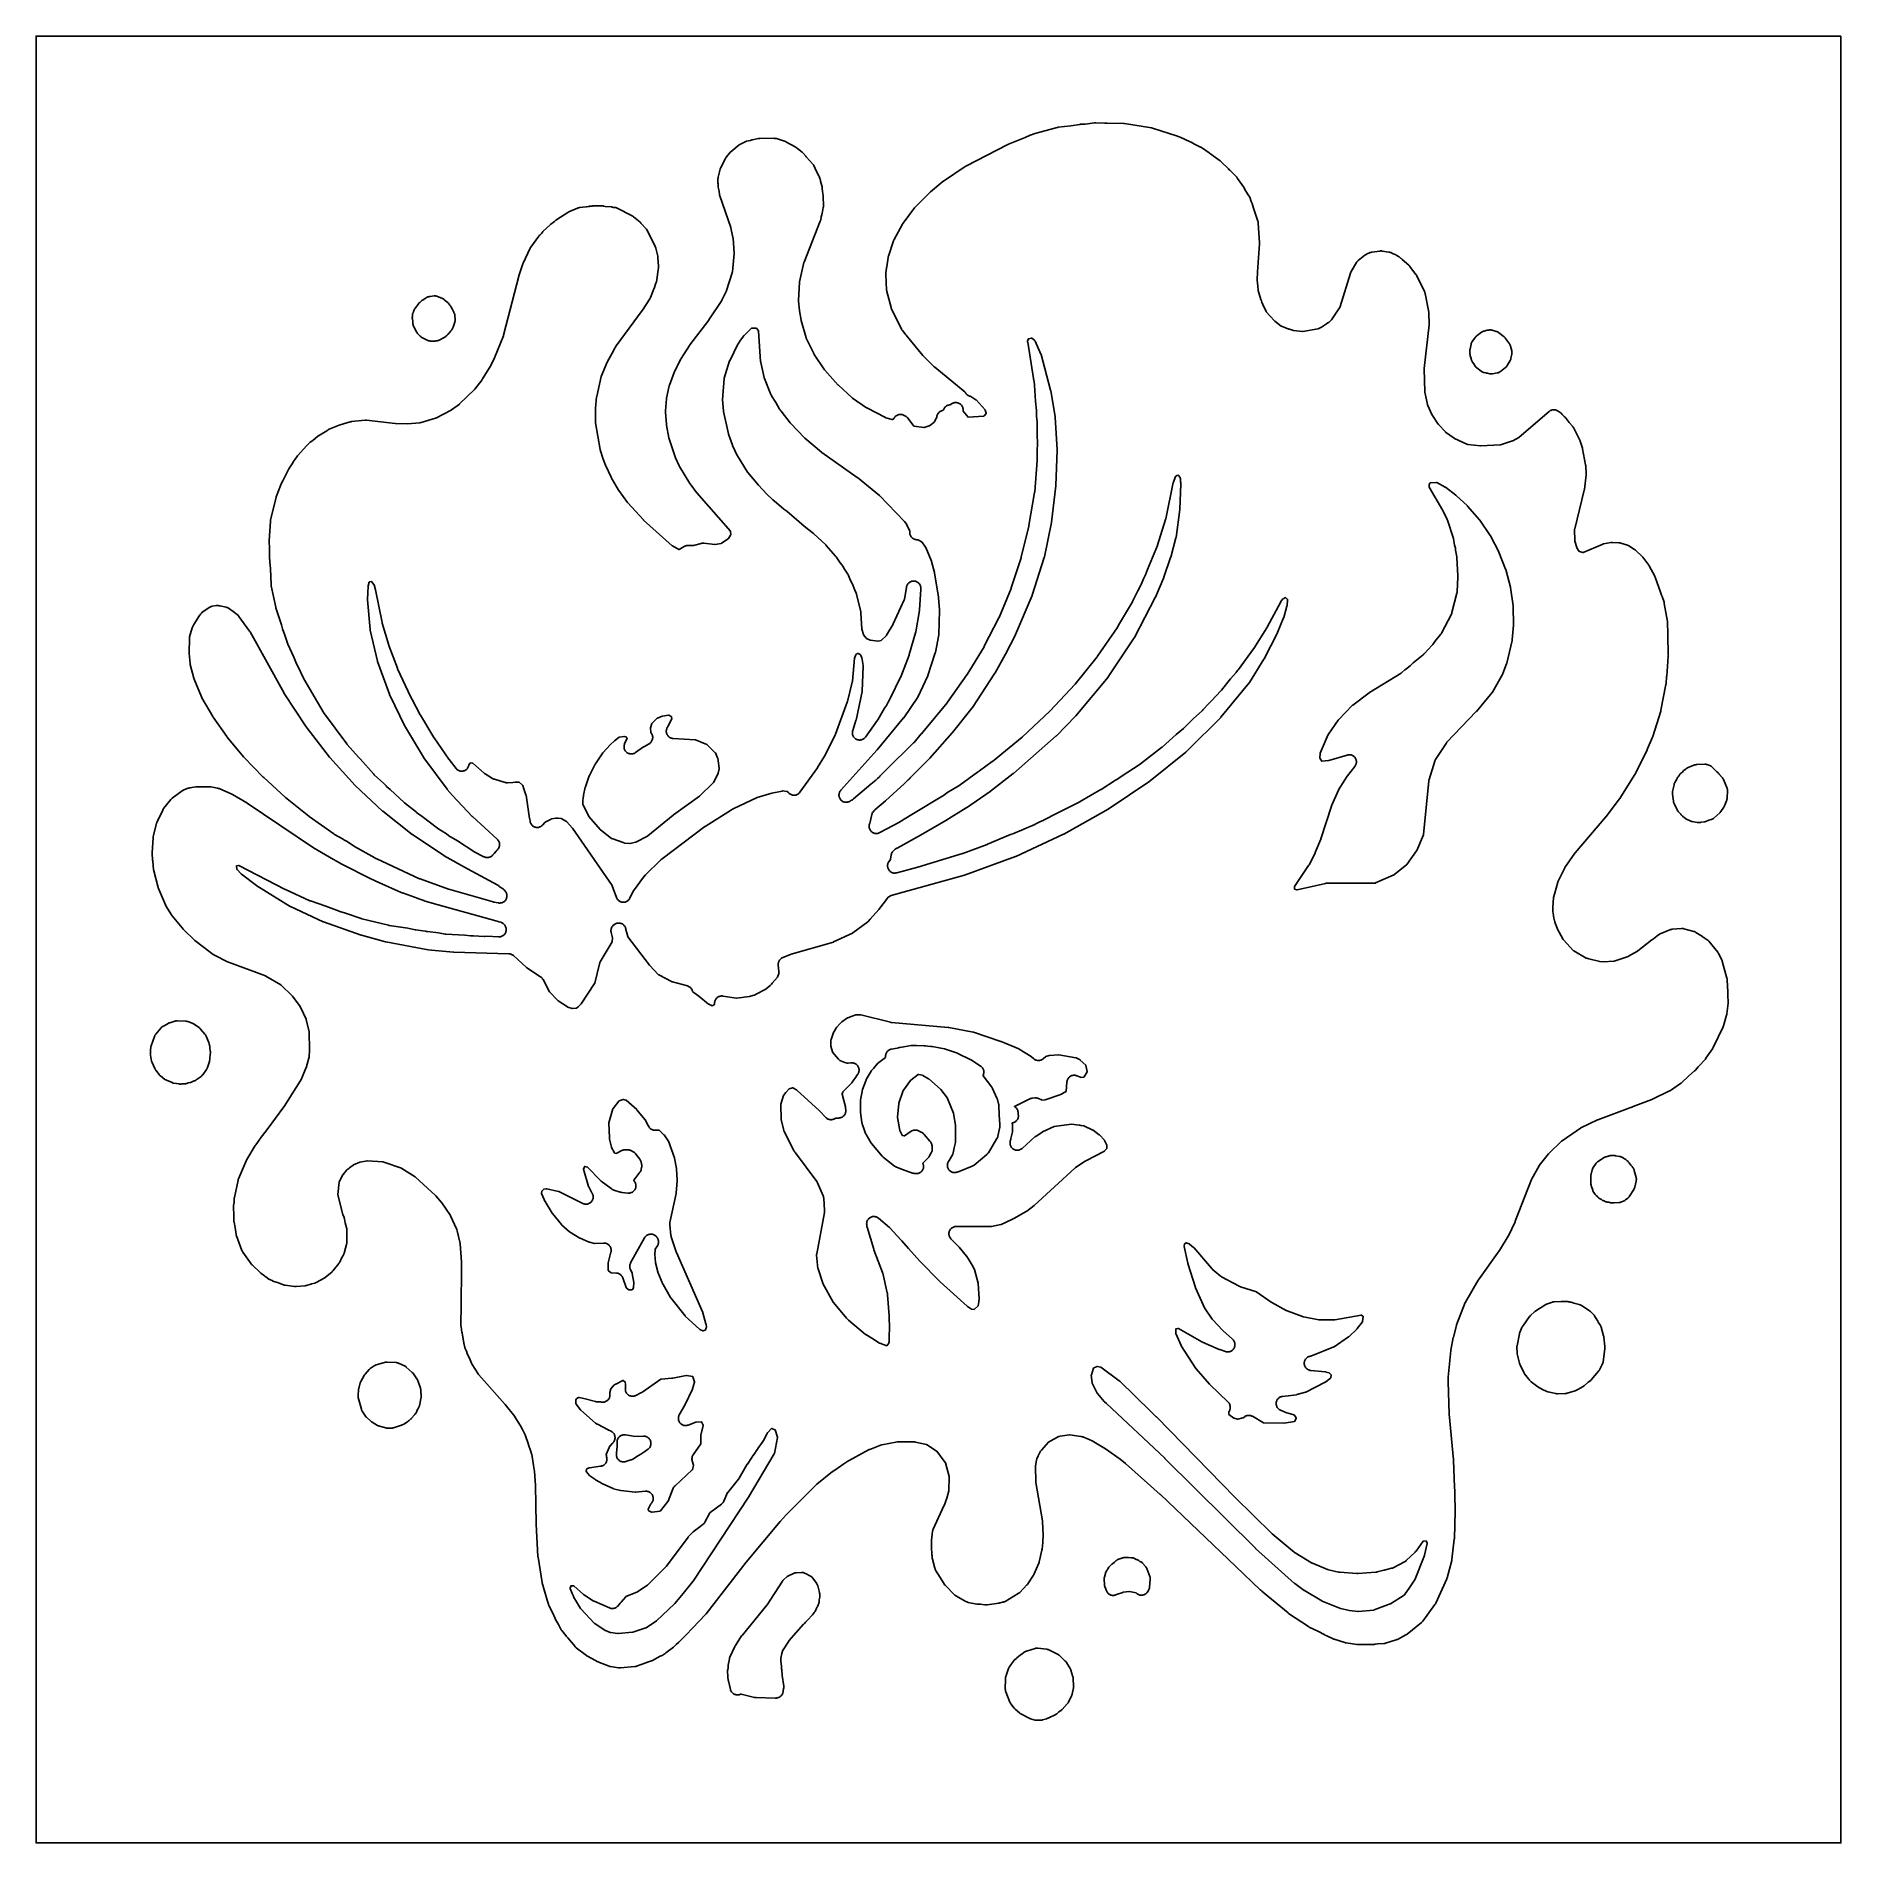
# Model space of a CAD drawing. Header units: millimetres. Extents: x 0 to 300, y 0 to 300.
import ezdxf

# ---------------------------------------------------------------- set-up
doc = ezdxf.new("R2010")
doc.units = ezdxf.units.MM
doc.layers.add('CUT', color=7, linetype='CONTINUOUS')

msp = doc.modelspace()

# ---------------------------------------------------------------- linework, layer by layer
at = {"layer": 'CUT'}
for points in [[(299.6689, 299.9986), (299.6703, 299.9705), (299.6703, 0.0295), (299.6689, 0.0014), (299.6408, 0), (150.7335, 0), (147.8556, 0), (0.0295, 0), (0.0014, 0.0014), (0, 0.0295), (0, 299.9705), (0.0014, 299.9986), (0.0295, 300), (149.1219, 300), (151.6802, 300), (299.6408, 300)], [(64.7965, 151.3414), (64.9915, 151.3227), (66.7935, 151.0837), (67.9327, 150.9076), (68.0517, 150.8953), (71.1929, 150.7267), (72.1493, 150.6348), (72.2823, 150.6294), (72.6286, 150.6346), (74.3721, 150.5142), (74.5137, 150.5128), (74.8599, 150.5299), (76.7854, 150.4265), (76.9015, 150.4259), (77.0171, 150.4365), (77.1312, 150.4582), (77.2426, 150.4909), (77.3503, 150.5342), (77.4534, 150.5876), (77.5508, 150.6508), (77.6416, 150.7231), (77.725, 150.8039), (77.8003, 150.8923), (77.8666, 150.9876), (77.9234, 151.0888), (77.9702, 151.1951), (78.0065, 151.3053), (78.0319, 151.4186), (78.0463, 151.5338), (78.0495, 151.6499), (78.0415, 151.7657), (78.0223, 151.8802), (77.9921, 151.9923), (77.9512, 152.1009), (77.9204, 152.1723), (77.8678, 152.279), (77.805, 152.38), (77.7324, 152.4743), (77.6508, 152.5609), (77.5611, 152.6391), (77.4641, 152.7079), (77.3607, 152.7668), (77.252, 152.8152), (77.1391, 152.8526), (76.8887, 152.9219), (76.8449, 152.9407), (76.7237, 152.978), (76.3141, 153.081), (65.7457, 156.0064), (64.4574, 156.4443), (64.4565, 156.4446), (64.394, 156.4659), (63.5596, 156.7495), (63.42, 156.7969), (61.0001, 157.6737), (60.9741, 157.6835), (60.9614, 157.6883), (60.9607, 157.6885), (60.6011, 157.8234), (56.9147, 159.4481), (55.5571, 160.0824), (50.7595, 162.5202), (49.862, 163.0309), (49.6628, 163.1443), (49.5632, 163.201), (49.3887, 163.3003), (46.0712, 165.2242), (46.0376, 165.2452), (35.0237, 172.6468), (34.9695, 172.6812), (32.6186, 174.0847), (32.4748, 174.1579), (30.393, 175.047), (30.2686, 175.0922), (30.1399, 175.1235), (28.9945, 175.3353), (28.8856, 175.3503), (28.7757, 175.3553), (26.6873, 175.3541), (26.5916, 175.3502), (26.4966, 175.3387), (25.4944, 175.1768), (25.3693, 175.1497), (25.2478, 175.1094), (24.5285, 174.8274), (24.4329, 174.7851), (24.3414, 174.7346), (24.2547, 174.6763), (22.6011, 173.4581), (22.52, 173.3928), (22.4449, 173.3207), (22.3764, 173.2424), (21.1641, 171.7295), (21.0824, 171.6143), (21.0148, 171.4902), (20.0852, 169.5151), (20.0407, 169.4072), (20.0069, 169.2954), (19.4498, 167.0695), (19.4283, 166.9633), (19.4164, 166.8557), (19.2559, 164.3771), (19.2535, 164.2817), (19.2587, 164.1865), (19.3389, 163.3397), (19.339, 163.2899), (19.3432, 163.1893), (19.356, 163.0893), (19.371, 163.0007), (19.507, 161.5648), (19.5196, 161.4717), (19.5393, 161.3799), (20.2437, 158.6329), (20.2708, 158.5421), (20.305, 158.4537), (21.4752, 155.754), (21.5543, 155.6022), (22.4892, 154.0831), (22.5385, 154.0093), (22.5931, 153.9394), (24.2755, 151.9405), (24.436, 151.736), (24.5316, 151.6281), (26.2191, 149.9406), (26.2853, 149.8792), (26.3559, 149.823), (27.7561, 148.7915), (29.4033, 147.5312), (29.494, 147.4682), (29.5901, 147.4138), (31.7922, 146.298), (31.9151, 146.2441), (38.0706, 143.9474), (38.095, 143.937), (38.1184, 143.9245), (40.6172, 142.4457), (40.6453, 142.4269), (40.6711, 142.4049), (42.5144, 140.6492), (42.5323, 140.6305), (42.5486, 140.6104), (43.8143, 138.8991), (43.917, 138.7264), (43.9524, 138.6671), (43.9586, 138.6566), (43.9659, 138.6443), (44.8214, 136.7933), (44.8321, 136.7669), (44.8403, 136.7396), (45.3569, 134.6498), (45.4096, 131.657), (45.4091, 131.6202), (45.3605, 130.5087), (44.8302, 128.6882), (44.8065, 128.6217), (44.0725, 126.8916), (44.0541, 126.8572), (44.0019, 126.76), (44.0003, 126.7569), (43.8511, 126.479), (41.1678, 122.2457), (41.1422, 122.2084), (38.3467, 118.4566), (37.2173, 116.9547), (37.1533, 116.8606), (37.1338, 116.8288), (36.4592, 115.9235), (36.3878, 115.8161), (35.0021, 113.4663), (34.9345, 113.3335), (33.6012, 110.2538), (33.5591, 110.1414), (33.5284, 110.0253), (32.9176, 107.137), (32.9, 107.0302), (32.8921, 106.9223), (32.8761, 106.3504), (32.7969, 105.8502), (32.7848, 105.743), (32.7825, 105.6351), (32.8157, 104.1902), (32.8103, 103.9968), (32.8115, 103.8988), (32.8208, 103.8013), (32.8254, 103.7674), (32.8365, 103.283), (32.8436, 103.1772), (32.86, 103.0725), (33.0433, 102.1674), (33.1986, 101.027), (33.2235, 100.8977), (33.2624, 100.7719), (34.1506, 98.3751), (34.1915, 98.278), (34.2408, 98.1849), (34.298, 98.0964), (35.6999, 96.1261), (35.7695, 96.0374), (35.847, 95.9557), (37.1729, 94.6841), (37.2393, 94.6249), (37.3099, 94.5709), (37.9368, 94.1268), (38.0132, 94.0652), (38.1141, 93.9993), (38.1291, 93.9906), (38.6464, 93.6241), (38.7305, 93.5697), (38.8188, 93.5224), (38.9108, 93.4827), (39.1704, 93.3833), (39.2618, 93.33), (39.3762, 93.2712), (39.4962, 93.2251), (40.0632, 93.0412), (41.0867, 92.6491), (41.1807, 92.6174), (41.277, 92.5937), (41.375, 92.578), (42.9275, 92.3943), (43.0485, 92.3862), (43.1697, 92.3903), (44.6566, 92.5162), (44.772, 92.5316), (44.8853, 92.5582), (45.6135, 92.7664), (45.6147, 92.7666), (45.7321, 92.798), (45.7568, 92.8074), (46.2827, 92.9578), (46.4047, 92.9999), (46.5216, 93.0549), (47.8145, 93.751), (47.9208, 93.8155), (48.0198, 93.8907), (49.1464, 94.8419), (49.2342, 94.9238), (49.3133, 95.0141), (50.2688, 96.2215), (50.3428, 96.3259), (50.4051, 96.4375), (50.7149, 97.0687), (50.9803, 97.5218), (51.0302, 97.6163), (51.0714, 97.7148), (51.1037, 97.8165), (51.1303, 97.9151), (51.1757, 98.0202), (51.211, 98.1291), (51.5401, 99.3407), (51.5627, 99.4404), (51.5767, 99.5416), (51.5821, 99.6437), (51.6014, 101.6453), (51.5979, 101.7491), (51.5854, 101.8523), (51.5641, 101.9539), (51.3147, 102.9301), (51.1878, 103.6359), (51.167, 103.7298), (51.1387, 103.8217), (50.9493, 104.3602), (50.1217, 107.5995), (50.1152, 107.6326), (50.1163, 107.6663), (50.2981, 109.6869), (50.3021, 109.7159), (50.3144, 109.7425), (50.9418, 110.9384), (50.9594, 110.9678), (50.9802, 110.9949), (51.6178, 111.7334), (51.7634, 111.8573), (51.9117, 111.9835), (51.9614, 112.0259), (52.0363, 112.0896), (52.6426, 112.5342), (52.6711, 112.5527), (52.7015, 112.5679), (53.7305, 113.0093), (53.7595, 113.02), (53.7894, 113.0276), (54.9727, 113.2658), (54.9989, 113.2699), (55.0254, 113.2692), (57.5433, 113.0975), (57.7609, 113.0483), (60.6528, 112.0143), (60.6832, 112.0015), (60.7121, 111.9853), (62.9486, 110.5683), (62.9706, 110.553), (62.9911, 110.5357), (66.3207, 107.4717), (66.3627, 107.429), (67.3192, 106.3537), (67.3705, 106.2873), (68.7866, 104.1583), (68.7991, 104.1378), (68.8099, 104.1164), (69.7819, 101.978), (69.8408, 101.8241), (69.8929, 101.6511), (70.4232, 99.5159), (70.4283, 99.4905), (70.4312, 99.4648), (70.6429, 96.4642), (70.6443, 96.4151), (70.5488, 88.1212), (70.4996, 87.1675), (70.5004, 87.03), (70.5307, 86.5506), (70.5255, 86.1026), (70.5292, 85.994), (70.5427, 85.8862), (70.5903, 85.6083), (70.6112, 85.277), (70.6236, 85.1652), (70.6463, 85.055), (70.7007, 84.8427), (70.7008, 84.8414), (70.718, 84.6662), (71.0079, 82.9895), (71.0272, 82.899), (71.0534, 82.8102), (71.0862, 82.713), (71.1272, 82.474), (71.1588, 82.3375), (71.2062, 82.2057), (71.4514, 81.631), (71.5869, 81.2296), (71.647, 81.0837), (71.9331, 80.5021), (72.3058, 79.6285), (72.3491, 79.5379), (72.3998, 79.4512), (73.4184, 77.8647), (73.4713, 77.7888), (73.5299, 77.7173), (77.8765, 72.811), (77.9016, 72.7809), (79.4599, 70.7713), (79.4954, 70.7203), (80.41, 69.2481), (80.7632, 68.6422), (81.1852, 67.7334), (81.737, 66.1738), (81.7388, 66.1688), (81.7583, 66.1137), (82.1599, 64.9788), (82.2682, 64.6095), (82.2834, 64.5442), (82.6088, 62.6872), (82.7429, 61.6591), (82.9153, 59.3691), (82.9169, 59.3325), (83.0073, 52.9508), (83.0094, 52.8948), (83.3333, 47.576), (83.3458, 47.4619), (84.0112, 43.2455), (84.045, 43.0947), (84.0664, 43.0219), (84.0726, 42.9795), (84.1108, 42.8078), (84.8646, 40.3005), (84.8659, 40.2969), (85.0645, 39.62), (85.1004, 39.5157), (85.1457, 39.4151), (85.7797, 38.1647), (86.1792, 37.2412), (86.2461, 37.1095), (86.7453, 36.2604), (87.1296, 35.5026), (87.1943, 35.3904), (87.2706, 35.2859), (87.958, 34.4447), (88.0708, 34.2859), (88.1276, 34.2123), (88.1898, 34.1432), (88.2803, 34.0504), (89.4806, 32.5815), (89.5781, 32.4757), (89.6876, 32.3824), (91.3813, 31.106), (91.4565, 31.0537), (91.5355, 31.0072), (92.8712, 30.2895), (92.8795, 30.2841), (92.9648, 30.2338), (93.054, 30.1907), (93.0576, 30.1893), (93.4225, 29.9932), (93.5722, 29.9255), (95.1595, 29.335), (95.2721, 29.2994), (95.3875, 29.2749), (96.7038, 29.0635), (96.8059, 29.0515), (96.9087, 29.0484), (97.0114, 29.054), (99.4147, 29.2899), (99.5554, 29.3123), (99.6926, 29.3511), (101.2211, 29.8842), (101.2503, 29.8912), (101.3655, 29.9251), (101.4767, 29.9704), (101.5017, 29.9821), (102.1794, 30.2184), (102.2652, 30.2521), (102.3482, 30.2922), (103.6311, 30.9752), (103.961, 31.1291), (104.0713, 31.1878), (104.175, 31.2576), (104.218, 31.2899), (104.2826, 31.3284), (104.376, 31.3971), (104.5679, 31.5531), (105.8071, 32.4851), (105.8782, 32.543), (105.9446, 32.606), (106.2557, 32.9248), (106.7342, 33.3137), (106.8455, 33.4164), (107.7738, 34.3891), (107.8216, 34.4296), (107.9204, 34.5236), (108.9641, 35.6363), (111.1594, 37.9366), (111.2386, 38.0284), (117.8925, 46.5839), (117.905, 46.5995), (123.5508, 53.3799), (124.5385, 54.4572), (124.6018, 54.5263), (124.6841, 54.616), (124.8464, 54.7931), (129.5688, 59.4909), (129.5931, 59.5134), (129.6226, 59.5388), (132.2431, 61.6588), (132.2797, 61.6861), (133.1626, 62.2955), (134.1364, 62.9564), (134.7723, 63.3645), (134.9756, 63.4951), (138.3457, 65.3054), (138.4145, 65.3369), (140.3514, 66.0807), (140.3762, 66.089), (140.4017, 66.0952), (142.7561, 66.5521), (142.7569, 66.5522), (142.7649, 66.5526), (142.9804, 66.5644), (143.9279, 66.6165), (145.7723, 66.5737), (145.7954, 66.5723), (145.8184, 66.5691), (145.9472, 66.5459), (146.0039, 66.5337), (146.087, 66.5157), (146.538, 66.4183), (147.862, 66.1323), (149.3093, 65.1851), (149.5151, 65.0458), (149.5322, 65.0259), (150.9592, 63.1626), (150.9756, 63.1389), (150.9846, 63.1115), (151.6055, 60.8325), (151.6117, 60.8045), (151.6124, 60.7759), (151.56, 58.4341), (151.2101, 57.2339), (151.0148, 56.6513), (150.9925, 56.601), (150.9879, 56.5907), (150.8685, 56.3218), (150.4274, 55.3284), (148.9602, 52.0973), (148.9144, 51.9807), (148.881, 51.8599), (148.8604, 51.7363), (148.6931, 50.2601), (148.686, 50.0867), (148.6884, 50.0117), (148.6878, 50.0061), (148.6845, 49.8984), (148.6887, 49.6126), (148.6799, 49.5597), (148.6675, 49.4593), (148.6636, 49.3582), (148.6683, 49.2572), (148.6991, 48.9071), (148.7121, 48.0317), (148.7179, 47.9302), (148.7322, 47.8296), (148.7631, 47.6639), (148.7712, 47.4086), (148.7839, 47.2686), (148.8129, 47.1311), (149.2276, 45.6103), (149.262, 45.5041), (149.306, 45.4015), (149.3595, 45.3035), (150.7642, 42.9884), (150.8462, 42.8701), (150.9417, 42.7623), (152.4923, 41.212), (152.5688, 41.1419), (152.651, 41.0786), (152.7384, 41.0227), (154.3959, 40.0607), (154.517, 39.9993), (154.6443, 39.9519), (154.7761, 39.9193), (156.1899, 39.6529), (156.2915, 39.6383), (156.3941, 39.6323), (156.8097, 39.6261), (157.5447, 39.5201), (157.6622, 39.509), (157.7803, 39.5095), (157.8977, 39.5216), (159.8436, 39.8196), (159.9549, 39.8421), (160.0635, 39.875), (160.0754, 39.8798), (160.4766, 39.9437), (160.5879, 39.9668), (160.6964, 40.0004), (160.8013, 40.0441), (160.9016, 40.0975), (163.0742, 41.3902), (163.1641, 41.4493), (163.2483, 41.5162), (163.3262, 41.5904), (164.5185, 42.8323), (164.5883, 42.9117), (164.6508, 42.9969), (165.6267, 44.4583), (165.6846, 44.5544), (165.7332, 44.6555), (166.4994, 46.4593), (166.5361, 46.5574), (166.5641, 46.6583), (167.018, 48.6227), (167.0441, 48.7861), (167.14, 49.8605), (167.1729, 50.1752), (167.1756, 50.2599), (167.232, 50.8908), (167.2366, 50.9811), (167.2344, 51.0714), (167.0926, 53.3686), (167.0786, 53.4917), (166.0226, 59.833), (166.0147, 59.9179), (165.9558, 62.5236), (165.9564, 62.5505), (165.9594, 62.5772), (166.1141, 63.5523), (166.1617, 63.746), (166.1678, 63.7672), (166.1754, 63.7879), (166.376, 64.2784), (166.7903, 65.0544), (166.9179, 65.2117), (168.0902, 66.5362), (168.4715, 66.7813), (169.5673, 67.3897), (169.6403, 67.4115), (169.666, 67.4192), (169.8382, 67.4707), (170.0596, 67.5368), (171.5793, 67.7652), (171.6088, 67.7682), (171.6384, 67.7652), (173.479, 67.4883), (173.5326, 67.4736), (173.5378, 67.4722), (173.6917, 67.4301), (173.8254, 67.3936), (174.8747, 66.9852), (175.3695, 66.7481), (177.5626, 65.417), (180.0154, 63.6908), (180.8834, 63.0111), (180.9125, 62.9868), (186.6566, 57.8717), (186.6715, 57.8579), (199.2171, 45.9012), (203.27, 42.0064), (203.3504, 41.9357), (203.5242, 41.7963), (203.8335, 41.5015), (203.8984, 41.4439), (207.8695, 38.1727), (207.9705, 38.0981), (211.2737, 35.9133), (211.4054, 35.8378), (212.9311, 35.086), (213.8645, 34.5802), (214.0241, 34.5082), (214.3338, 34.3949), (215.3857, 33.8767), (215.47, 33.8391), (215.5571, 33.8081), (217.3231, 33.2544), (217.4125, 33.2302), (217.5035, 33.2129), (219.2722, 32.9466), (219.3851, 32.935), (219.4986, 32.9342), (220.1685, 32.9608), (222.1598, 32.9651), (222.2772, 32.9712), (222.3935, 32.9886), (222.7714, 33.0645), (223.7702, 33.1043), (223.8743, 33.113), (223.9774, 33.1307), (224.0785, 33.1574), (225.8496, 33.7077), (225.9567, 33.7467), (226.0595, 33.7956), (227.4582, 34.5438), (227.555, 34.6015), (227.6459, 34.6681), (230.0573, 36.6142), (230.1354, 36.683), (230.2073, 36.7584), (230.2723, 36.8397), (232.2658, 39.5658), (232.333, 39.6682), (232.3893, 39.777), (234.2302, 43.821), (234.2681, 43.9146), (234.2981, 44.0111), (235.0556, 46.8724), (235.0873, 47.0394), (235.4856, 50.4281), (235.4932, 50.5295), (235.6396, 55.0741), (235.6395, 55.155), (235.5448, 57.8429), (235.5509, 58.3607), (235.5475, 58.467), (235.5021, 59.0554), (235.3435, 63.5599), (235.3393, 63.6263), (234.6551, 71.1563), (234.653, 71.1894), (234.4614, 76.6059), (234.4642, 77.1162), (234.465, 77.2819), (234.4651, 77.2969), (234.4652, 77.3128), (234.8904, 81.7371), (234.899, 81.7956), (235.3164, 83.9161), (235.3236, 83.9482), (235.8257, 85.9213), (235.8481, 85.9912), (237.3081, 89.7378), (237.3176, 89.7595), (237.3287, 89.7804), (239.4587, 93.4189), (239.4876, 93.4636), (242.9224, 98.2909), (242.9691, 98.3617), (244.403, 100.7124), (244.4598, 100.8168), (245.5776, 103.1386), (245.6154, 103.2258), (248.3049, 110.171), (248.3424, 110.2501), (249.5751, 112.4243), (249.5869, 112.4435), (249.6001, 112.4617), (251.1372, 114.4169), (251.1847, 114.4704), (251.8389, 115.1244), (252.6732, 115.905), (253.1867, 116.3854), (253.3035, 116.4946), (253.3847, 116.5706), (256.4259, 118.6853), (256.4463, 118.6982), (256.4676, 118.7095), (259.2554, 120.0428), (259.3046, 120.0636), (264.1684, 121.8777), (264.757, 122.0796), (264.8303, 122.1075), (265.2101, 122.2662), (268.2866, 123.4136), (268.3954, 123.4605), (271.2339, 124.8519), (271.3138, 124.8949), (271.3901, 124.9438), (273.0645, 126.1065), (273.1375, 126.1614), (273.2061, 126.2217), (274.4206, 127.3743), (275.3865, 128.1835), (275.4601, 128.2505), (275.528, 128.3235), (275.9894, 128.8632), (275.9939, 128.8674), (276.0565, 128.9315), (277.1673, 130.1557), (277.2616, 130.2738), (278.3808, 131.8722), (278.4359, 131.9585), (278.4835, 132.0493), (280.1021, 135.4874), (280.1377, 135.5711), (280.1669, 135.6572), (280.7001, 137.4544), (280.7251, 137.5542), (280.7415, 137.6559), (280.9494, 139.4275), (280.9567, 139.5239), (280.9564, 139.6205), (280.909, 140.6874), (280.9164, 140.7656), (280.9214, 140.9011), (280.9112, 141.0363), (280.8847, 141.2351), (280.7925, 143.3136), (280.779, 143.4472), (280.7507, 143.5786), (279.9783, 146.387), (279.9412, 146.4998), (279.8931, 146.6083), (279.3554, 147.6765), (279.2924, 147.7867), (279.2182, 147.8896), (277.7578, 149.7031), (277.6734, 149.7974), (277.5795, 149.8822), (277.4772, 149.9567), (276.9484, 150.3004), (276.9268, 150.32), (276.8178, 150.3988), (276.7006, 150.4649), (276.6788, 150.4756), (275.5856, 151.1862), (275.4756, 151.2497), (275.3595, 151.3012), (275.2387, 151.3401), (273.5966, 151.7747), (273.4641, 151.8019), (273.3293, 151.814), (273.194, 151.8109), (271.6596, 151.6883), (271.533, 151.6714), (271.409, 151.6411), (271.2889, 151.5978), (269.6654, 150.9133), (269.5725, 150.8693), (269.4838, 150.8176), (269.3997, 150.7585), (268.5549, 150.1082), (268.3786, 149.9986), (268.2726, 149.9245), (265.9429, 148.1018), (265.9133, 148.0821), (264.3889, 147.2144), (264.3623, 147.201), (264.3344, 147.1902), (262.0032, 146.423), (261.9784, 146.416), (261.9529, 146.4134), (260.2661, 146.3124), (259.622, 146.3467), (257.8125, 146.7644), (257.4713, 146.8756), (257.4468, 146.8836), (257.4014, 146.8984), (257.3516, 146.9147), (255.3342, 148.1009), (255.3099, 148.1168), (255.2892, 148.1371), (253.6184, 149.9384), (253.5956, 149.9662), (253.5763, 149.9965), (252.5632, 151.8203), (252.5514, 151.844), (252.5417, 151.8687), (252.1998, 152.8677), (252.1554, 153.0185), (252.1541, 153.0229), (252.137, 153.0809), (252.0004, 153.5452), (251.8788, 154.3644), (251.8705, 154.5748), (251.8663, 154.6804), (251.8592, 154.8601), (251.842, 155.298), (251.98, 156.9679), (252.0615, 157.3241), (252.0684, 157.3544), (252.0751, 157.3837), (252.1072, 157.5242), (252.6744, 159.5219), (252.6827, 159.5468), (252.6931, 159.5709), (253.8138, 161.878), (253.857, 161.9527), (255.4906, 164.3592), (255.5313, 164.4124), (260.652, 170.3916), (260.6971, 170.4475), (262.8931, 173.3459), (262.9538, 173.434), (265.6239, 177.7004), (265.6834, 177.8072), (267.4959, 181.4907), (267.527, 181.5593), (268.3864, 183.6235), (268.4225, 183.7222), (269.7544, 187.9252), (269.7881, 188.0573), (270.6245, 192.3316), (270.6429, 192.4651), (270.7414, 193.6795), (270.7426, 193.6864), (270.7565, 193.7979), (270.8775, 195.3578), (271.0185, 197.0972), (271.0222, 197.2197), (271.0212, 197.268), (271.0218, 197.2879), (270.9648, 200.5332), (270.958, 200.6417), (270.9474, 200.7396), (270.9075, 202.6141), (270.902, 202.7065), (270.8893, 202.7982), (270.3546, 205.8125), (270.3337, 205.9075), (270.3052, 206.0005), (269.9729, 206.9467), (269.9651, 206.9848), (269.9412, 207.0807), (269.9095, 207.1743), (269.7238, 207.6561), (268.839, 210.1754), (268.8029, 210.2662), (268.7595, 210.3538), (267.8448, 212.0253), (267.7575, 212.1619), (266.7665, 213.5044), (266.7003, 213.5862), (266.6272, 213.662), (265.6241, 214.6142), (265.5314, 214.6937), (265.431, 214.7633), (264.4804, 215.3538), (264.3552, 215.4216), (264.2229, 215.4741), (263.1345, 215.8328), (263.0275, 215.8627), (262.9183, 215.8825), (262.8078, 215.8922), (261.7539, 215.9352), (261.6115, 215.9325), (261.4704, 215.913), (260.2811, 215.676), (260.1606, 215.6454), (260.0439, 215.6026), (256.8845, 214.2519), (256.857, 214.2417), (256.8285, 214.2487), (256.2626, 214.4185), (256.2341, 214.4286), (256.2167, 214.4534), (255.8408, 215.0509), (255.8267, 215.0759), (255.8177, 215.1031), (255.524, 216.1502), (255.5184, 216.1741), (255.5167, 216.1985), (255.4635, 218.1214), (255.464, 218.1483), (255.4693, 218.1747), (257.0582, 224.587), (257.0858, 224.7399), (257.3624, 227.1707), (257.3693, 227.2637), (257.369, 227.357), (257.3148, 228.6396), (257.2947, 228.8135), (256.7911, 231.4572), (256.755, 231.599), (256.3883, 232.7426), (256.3556, 232.8322), (256.3158, 232.919), (255.2572, 235.0062), (255.1836, 235.1318), (255.0953, 235.2475), (254.5596, 235.868), (254.056, 236.5297), (253.9854, 236.6141), (253.9074, 236.6917), (253.8226, 236.7618), (253.7238, 236.8361), (253.4171, 237.1913), (253.3194, 237.292), (253.2105, 237.3805), (252.7063, 237.744), (252.6104, 237.8063), (252.5091, 237.8593), (252.4032, 237.9024), (252.2937, 237.9352), (252.1815, 237.9574), (252.0678, 237.9688), (251.9534, 237.9694), (251.8396, 237.9591), (251.7272, 237.938), (251.6174, 237.9063), (251.511, 237.8643), (251.4092, 237.8123), (251.3127, 237.751), (251.2226, 237.6807), (246.2458, 233.4045), (246.2209, 233.3853), (246.1942, 233.3688), (245.1907, 232.8212), (245.1656, 232.8089), (245.1395, 232.7991), (243.1529, 232.1564), (243.1284, 232.1496), (243.1031, 232.1471), (239.8916, 231.9609), (239.8665, 231.9605), (239.8414, 231.9622), (237.7341, 232.1944), (237.5451, 232.2607), (235.4882, 233.1947), (235.4603, 233.2092), (235.4341, 233.2266), (234.0419, 234.2561), (234.0202, 234.2737), (234.0004, 234.2933), (232.855, 235.5287), (232.8398, 235.5464), (232.826, 235.5653), (231.843, 237.0289), (231.83, 237.0501), (231.8188, 237.0723), (231.0487, 238.7718), (231.0371, 238.8017), (231.0287, 238.8326), (230.5922, 240.8706), (230.5876, 240.8982), (230.5856, 240.926), (230.4933, 244.7576), (230.4967, 244.8375), (231.2921, 252.078), (231.2991, 252.2294), (231.2698, 253.9506), (231.2632, 254.0575), (231.2471, 254.1634), (230.6309, 257.2738), (230.6061, 257.3756), (230.5724, 257.4748), (230.5303, 257.5708), (229.1811, 260.31), (229.1273, 260.4075), (229.0647, 260.4996), (228.1195, 261.7604), (228.0363, 261.8596), (227.943, 261.9493), (226.7994, 262.9355), (226.742, 262.9966), (226.6668, 263.0643), (226.5862, 263.1254), (226.5497, 263.1508), (226.3155, 263.3528), (226.2276, 263.4217), (226.1336, 263.4822), (226.0345, 263.5336), (225.9253, 263.584), (225.9042, 263.5986), (225.7837, 263.6721), (225.6553, 263.731), (225.3447, 263.8518), (224.9209, 264.0473), (224.8186, 264.0889), (224.713, 264.1209), (224.6048, 264.1431), (223.4873, 264.319), (223.3697, 264.3316), (223.2515, 264.3326), (223.1337, 264.3219), (221.8113, 264.1361), (221.7138, 264.1182), (221.618, 264.0924), (221.5248, 264.0587), (220.9309, 263.8163), (220.8258, 263.7673), (220.7258, 263.7084), (220.632, 263.6401), (219.5364, 262.7583), (219.4562, 262.6876), (219.3826, 262.6101), (219.3162, 262.5263), (219.2575, 262.437), (218.3588, 260.9264), (218.2931, 260.7993), (218.243, 260.6653), (216.5325, 255.0985), (216.5228, 255.0715), (216.508, 255.0469), (215.064, 252.8758), (214.933, 252.7279), (214.6265, 252.4692), (214.5933, 252.447), (214.5062, 252.3888), (214.2427, 252.213), (213.4062, 251.6547), (212.8988, 251.4035), (212.8716, 251.3917), (212.8427, 251.3855), (210.3117, 250.9726), (210.2842, 250.9694), (210.2567, 250.9713), (208.7605, 251.1455), (208.273, 251.2837), (208.1347, 251.3229), (208.1008, 251.3325), (208.0007, 251.3609), (206.7978, 251.8417), (206.7743, 251.8522), (206.7532, 251.8666), (205.689, 252.6552), (204.8457, 253.5434), (204.325, 254.1811), (204.3065, 254.2063), (204.2908, 254.2333), (204.2645, 254.2844), (203.7126, 255.4657), (203.5498, 255.814), (203.4479, 256.0322), (203.3322, 256.2799), (202.9333, 257.7611), (202.9279, 257.7852), (202.9245, 257.8096), (202.8565, 258.499), (202.7759, 259.4639), (202.7739, 259.5199), (202.7878, 260.8738), (203.1556, 265.5051), (203.1566, 265.6814), (202.9343, 268.9574), (202.9228, 269.0604), (202.9025, 269.1621), (202.8734, 269.2617), (202.1303, 271.4518), (201.9175, 272.1907), (201.8794, 272.3022), (201.8304, 272.4095), (201.7575, 272.5506), (201.5248, 273.2366), (201.4881, 273.3314), (201.4435, 273.4227), (201.3913, 273.51), (200.7837, 274.4348), (200.5864, 274.8166), (200.5401, 274.8981), (200.4877, 274.9758), (199.9227, 275.7454), (199.503, 276.3842), (199.4307, 276.4829), (199.3488, 276.5737), (198.5242, 277.3986), (198.2325, 277.7169), (198.1259, 277.8197), (197.9728, 277.9501), (196.7829, 279.1404), (196.7074, 279.2098), (196.6262, 279.2724), (195.4258, 280.1198), (195.2266, 280.2895), (195.1511, 280.3488), (195.071, 280.4018), (194.7516, 280.5957), (193.4953, 281.4825), (193.4119, 281.5363), (193.3244, 281.5831), (192.3521, 282.0519), (191.7798, 282.3992), (191.6372, 282.4732), (189.9619, 283.2044), (189.6587, 283.3506), (189.4976, 283.4144), (185.3592, 284.7166), (185.1892, 284.7567), (180.7465, 285.4698), (180.5855, 285.4846), (177.8439, 285.5514), (177.6618, 285.5643), (177.5186, 285.5659), (177.4284, 285.5615), (175.935, 285.5979), (175.7645, 285.5899), (174.2007, 285.4045), (173.4248, 285.3668), (173.2974, 285.3538), (171.8196, 285.1223), (169.6932, 284.8703), (169.6023, 284.856), (169.5128, 284.8348), (165.6911, 283.7717), (165.5588, 283.7264), (165.2508, 283.6006), (165.2072, 283.5883), (165.0629, 283.5376), (164.2396, 283.1875), (161.4536, 282.0494), (161.3601, 282.0064), (154.3675, 278.4227), (154.2436, 278.3495), (150.6791, 275.944), (150.581, 275.8702), (148.5171, 274.1458), (148.4381, 274.0736), (145.9854, 271.6218), (145.8769, 271.4972), (143.9478, 268.948), (143.8947, 268.872), (143.8477, 268.7921), (142.458, 266.2069), (142.4149, 266.118), (142.3792, 266.0259), (141.5131, 263.4857), (141.4815, 263.3762), (141.4604, 263.2642), (141.2406, 261.6874), (141.2207, 261.5899), (141.2089, 261.486), (141.2081, 261.4542), (141.1011, 260.6868), (141.0907, 260.574), (141.0911, 260.4607), (141.2237, 257.8292), (141.2362, 257.7065), (141.2613, 257.5857), (141.949, 254.9582), (141.986, 254.8414), (142.0347, 254.7291), (143.7037, 251.362), (143.7696, 251.2458), (143.848, 251.1377), (144.2575, 250.6343), (144.2891, 250.5732), (144.3625, 250.45), (144.4502, 250.3363), (145.2002, 249.4755), (147.2324, 246.9775), (147.3216, 246.8795), (149.1208, 245.1089), (149.199, 245.0384), (154.2405, 240.8811), (154.2624, 240.8611), (154.2799, 240.8372), (154.3581, 240.7188), (154.4274, 240.6241), (154.5057, 240.5366), (154.5922, 240.4572), (154.686, 240.3866), (154.7863, 240.3255), (154.892, 240.2746), (155.0022, 240.2342), (155.1158, 240.2047), (155.1331, 240.2011), (155.1601, 240.1942), (155.184, 240.1801), (156.0337, 239.6255), (156.0543, 239.6107), (156.072, 239.5928), (157.5617, 237.9566), (157.5807, 237.9335), (157.592, 237.9057), (157.7724, 237.3885), (157.7804, 237.3615), (157.7629, 237.3395), (157.3983, 236.926), (157.3783, 236.9054), (157.3497, 236.9021), (154.7867, 236.7303), (154.759, 236.7298), (154.7403, 236.7503), (153.9198, 237.7427), (153.9021, 237.7664), (153.9027, 237.776), (153.9137, 237.8697), (153.916, 237.9853), (153.9072, 238.1007), (153.8874, 238.2146), (153.8566, 238.3261), (153.8153, 238.4342), (153.7637, 238.5377), (153.7024, 238.6358), (153.632, 238.7276), (153.5531, 238.8121), (153.4663, 238.8886), (153.3726, 238.9565), (153.2729, 239.015), (153.1679, 239.0636), (153.0588, 239.1019), (152.9464, 239.1295), (152.832, 239.1462), (152.7728, 239.1519), (152.6552, 239.1575), (152.5377, 239.1515), (152.4213, 239.134), (152.3072, 239.1053), (152.1965, 239.0655), (152.0902, 239.015), (151.9894, 238.9544), (151.8949, 238.8842), (151.8078, 238.8051), (151.7885, 238.7856), (151.7662, 238.7655), (151.7657, 238.7655), (151.6436, 238.7568), (151.5231, 238.7357), (151.4053, 238.7025), (151.2915, 238.6575), (151.1829, 238.601), (151.0806, 238.5339), (150.9857, 238.4566), (150.8992, 238.3701), (150.8219, 238.2752), (150.7546, 238.173), (150.6982, 238.0644), (150.6469, 237.9523), (150.6336, 237.9265), (150.6082, 237.9125), (150.2177, 237.7219), (150.1176, 237.667), (150.0231, 237.6028), (149.9352, 237.5299), (149.8546, 237.449), (149.782, 237.3608), (149.7182, 237.266), (149.6637, 237.1657), (149.6189, 237.0606), (149.5844, 236.9517), (149.5603, 236.8401), (149.547, 236.7266), (149.5418, 236.6513), (149.5386, 236.6238), (149.5255, 236.5993), (149.113, 235.905), (149.098, 235.8822), (149.0774, 235.8643), (148.3593, 235.2975), (148.3378, 235.282), (148.3129, 235.2727), (147.446, 234.9931), (147.4195, 234.9859), (147.3922, 234.9887), (145.804, 235.228), (145.7761, 235.2336), (145.7578, 235.2554), (144.8076, 236.5107), (144.7336, 236.5992), (144.6514, 236.6802), (144.5619, 236.753), (144.4657, 236.8168), (144.1287, 237.018), (144.0262, 237.0726), (143.9189, 237.117), (143.8078, 237.1509), (143.694, 237.1739), (143.5785, 237.1857), (143.4623, 237.1864), (143.3467, 237.1758), (143.2326, 237.1541), (143.1212, 237.1214), (143.0134, 237.0782), (142.9103, 237.0247), (142.8129, 236.9615), (142.722, 236.8892), (142.6385, 236.8085), (142.5633, 236.72), (142.4969, 236.6247), (142.4401, 236.5234), (142.4223, 236.4878), (142.3989, 236.4735), (142.1795, 236.3522), (142.1541, 236.3397), (142.1264, 236.3458), (141.0705, 236.6326), (141.0397, 236.6428), (141.0102, 236.6562), (137.9539, 238.2565), (137.8938, 238.2926), (135.5773, 239.8751), (135.5122, 239.9265), (133.2033, 242.0258), (133.159, 242.0706), (130.9642, 244.5342), (130.9147, 244.5981), (129.2108, 247.1279), (129.1683, 247.2018), (127.88, 249.866), (127.8702, 249.8888), (127.8622, 249.9123), (127.0281, 252.7619), (127.0125, 252.83), (126.7449, 254.4053), (126.739, 254.4501), (126.5951, 255.9937), (126.5932, 256.0781), (126.7397, 259.1242), (126.7421, 259.1509), (126.747, 259.1772), (127.4966, 262.4221), (127.5025, 262.4439), (127.51, 262.4651), (130.2131, 269.2805), (130.2477, 269.3804), (130.2734, 269.4829), (130.3789, 269.9996), (130.4602, 270.3373), (130.4812, 270.4466), (130.4914, 270.5507), (130.6946, 271.5463), (130.7138, 271.676), (130.7187, 271.807), (130.692, 273.3549), (130.6867, 273.4494), (130.6739, 273.5431), (130.5588, 274.1943), (130.5434, 274.716), (130.5314, 274.8536), (130.5036, 274.989), (130.2493, 275.9454), (130.2269, 276.0725), (130.2036, 276.1768), (130.1712, 276.2786), (130.1428, 276.3462), (130.0931, 276.5329), (130.0472, 276.6712), (129.9848, 276.803), (129.5795, 277.5398), (129.1222, 278.506), (129.0694, 278.6052), (129.0076, 278.699), (128.9373, 278.7867), (127.931, 279.9271), (127.8861, 279.9824), (127.8266, 280.0505), (127.7925, 280.0841), (127.3544, 280.5805), (127.2751, 280.6622), (127.1884, 280.736), (126.2029, 281.4977), (126.0566, 281.5946), (124.4894, 282.4744), (124.3719, 282.5322), (124.2487, 282.5769), (122.9127, 282.9801), (122.7987, 283.0085), (122.6825, 283.0256), (122.5652, 283.0313), (120.1628, 283.0299), (120.0236, 283.0217), (119.8863, 282.9975), (118.931, 282.7707), (118.8314, 282.7544), (118.7221, 282.7312), (118.6153, 282.6979), (118.6037, 282.693), (117.9648, 282.5414), (117.839, 282.5041), (117.7181, 282.4534), (116.9523, 282.0819), (116.8287, 282.0126), (116.7141, 281.9293), (115.3375, 280.7979), (115.2449, 280.7133), (115.1617, 280.6195), (114.5838, 279.8956), (114.5125, 279.7963), (114.4517, 279.6903), (113.6858, 278.1825), (113.6314, 278.0586), (113.5913, 277.9293), (113.2514, 276.5658), (113.2251, 276.4256), (113.2157, 276.2832), (113.2116, 275.6294), (113.2229, 275.4567), (113.2564, 275.2157), (113.252, 275.1355), (113.2563, 275.0234), (113.271, 274.9122), (113.39, 274.2538), (113.4653, 273.7115), (113.4871, 273.5963), (113.52, 273.4837), (115.3416, 268.2267), (115.3607, 268.159), (115.7113, 266.5615), (115.7237, 266.4751), (115.9014, 263.9482), (115.9014, 263.88), (115.605, 260.8436), (115.5929, 260.7766), (115.5845, 260.7307), (115.5828, 260.721), (115.5782, 260.6958), (114.6506, 257.7684), (114.6193, 257.6896), (113.8798, 256.1529), (113.8398, 256.0825), (111.7216, 252.876), (111.6966, 252.8409), (108.5277, 248.7213), (108.4665, 248.6339), (107.0938, 246.4769), (107.0306, 246.3645), (106.5126, 245.317), (106.4937, 245.284), (106.4667, 245.2243), (105.9872, 244.2546), (105.9371, 244.1382), (105.174, 242.0704), (105.1272, 241.91), (104.6929, 239.9134), (104.6694, 239.7547), (104.509, 237.7648), (104.5051, 237.6756), (104.5079, 237.5864), (104.6481, 235.5412), (104.6681, 235.3901), (105.0839, 233.2899), (105.1195, 233.1531), (106.1015, 230.1224), (106.1566, 229.9829), (106.792, 228.6277), (106.8504, 228.5182), (108.522, 225.7416), (108.5943, 225.6349), (109.6609, 224.23), (109.7135, 224.1655), (115.2717, 217.8121), (115.2888, 217.7906), (115.2919, 217.7632), (115.3284, 217.215), (115.3289, 217.1848), (115.3145, 217.1582), (114.9548, 216.5679), (114.94, 216.5458), (114.9184, 216.5304), (113.7858, 215.7941), (113.7603, 215.7792), (113.7316, 215.7725), (112.7401, 215.5916), (112.7109, 215.5878), (112.6816, 215.5897), (110.882, 215.798), (110.7665, 215.8057), (110.6509, 215.8023), (110.5361, 215.7878), (110.4232, 215.7623), (109.1811, 215.4177), (109.153, 215.4113), (109.1242, 215.4105), (108.2416, 215.4274), (108.1318, 215.4245), (108.0227, 215.4115), (107.9153, 215.3887), (107.8104, 215.3561), (107.7089, 215.314), (107.6117, 215.2629), (106.7591, 214.7631), (106.7345, 214.7502), (106.7096, 214.7628), (105.6796, 215.3496), (105.653, 215.3667), (105.6283, 215.3865), (100.8786, 219.6315), (100.8358, 219.6738), (98.2417, 222.509), (98.1973, 222.5635), (96.7576, 224.5646), (96.7262, 224.613), (95.4893, 226.7367), (95.4641, 226.7849), (94.5396, 228.7659), (94.1812, 229.7403), (93.6557, 231.2914), (93.649, 231.314), (93.6441, 231.337), (92.8822, 235.7938), (92.8811, 235.8286), (92.8798, 235.8688), (92.8772, 235.9507), (92.8636, 236.3738), (92.885, 238.1857), (92.8876, 238.2356), (93.0666, 240.111), (93.0789, 240.1874), (93.8286, 243.4744), (94.8238, 245.8649), (95.8986, 247.8662), (95.9149, 247.8945), (95.915, 247.8947), (96.2926, 248.5539), (100.6488, 254.4337), (100.6947, 254.5003), (101.8924, 256.3679), (101.9519, 256.4718), (102.0008, 256.581), (102.4943, 257.8507), (102.5307, 257.9286), (102.5803, 258.0528), (102.5984, 258.1185), (102.9265, 258.9624), (102.9681, 259.0903), (102.9952, 259.2222), (103.339, 261.5554), (103.351, 261.6837), (103.3491, 261.8125), (103.2499, 263.2574), (103.2388, 263.3573), (103.2194, 263.456), (102.894, 264.8083), (102.8546, 264.939), (102.8006, 265.0643), (101.4903, 267.6847), (101.4167, 267.8117), (101.3282, 267.9289), (100.4345, 268.9716), (100.367, 269.0441), (100.2937, 269.1108), (99.2138, 270.015), (99.1051, 270.096), (98.9879, 270.1642), (96.5029, 271.4295), (96.3899, 271.4798), (96.2722, 271.5183), (96.1512, 271.5445), (96.0282, 271.5581), (95.8286, 271.5697), (95.7783, 271.5855), (95.653, 271.6177), (95.525, 271.6361), (94.498, 271.728), (94.2349, 271.7785), (94.1224, 271.7946), (94.0088, 271.8), (92.5387, 271.8), (92.427, 271.7948), (92.3162, 271.7792), (92.142, 271.7463), (92.1361, 271.7457), (91.9159, 271.7426), (91.8126, 271.7367), (91.7102, 271.7219), (91.3456, 271.6531), (90.2302, 271.5225), (90.1127, 271.5028), (89.9978, 271.4715), (89.8865, 271.429), (88.4657, 270.8039), (88.3141, 270.7239), (86.4719, 269.5754), (86.3782, 269.5107), (86.2912, 269.4374), (86.0609, 269.2241), (85.4652, 268.7966), (85.3351, 268.6886), (84.2156, 267.6172), (84.1378, 267.5354), (84.0681, 267.4467), (83.924, 267.2445), (83.6327, 266.9747), (83.5526, 266.893), (83.4806, 266.8041), (82.1402, 264.9767), (82.0751, 264.8782), (82.0201, 264.7737), (80.8671, 262.2992), (80.8163, 262.1715), (80.1671, 260.2217), (80.1434, 260.1411), (77.6214, 250.3208), (77.5975, 250.2474), (76.1243, 246.5611), (75.9705, 246.2073), (75.3395, 245.0535), (74.1296, 243.0687), (74.0084, 242.8976), (73.8757, 242.7103), (73.669, 242.4184), (73.6268, 242.3588), (72.8191, 241.3564), (72.7704, 241.3028), (70.3244, 238.9226), (70.3071, 238.9071), (70.2888, 238.8929), (68.9748, 237.9611), (68.9083, 237.9202), (66.3706, 236.5784), (66.3452, 236.5665), (66.3188, 236.5569), (63.9512, 235.8285), (63.9283, 235.8224), (63.9049, 235.8182), (63.724, 235.7928), (61.6684, 235.6509), (59.6896, 235.6708), (59.6267, 235.6747), (54.8837, 236.2236), (54.7521, 236.2316), (54.6205, 236.225), (52.3687, 235.9886), (52.2663, 235.9733), (52.1656, 235.9493), (50.4706, 235.4671), (50.334, 235.4192), (48.6544, 234.7132), (48.5446, 234.6604), (48.4408, 234.5967), (48.0022, 234.2961), (46.8746, 233.6327), (46.7916, 233.5792), (46.7134, 233.5191), (46.0045, 232.9266), (45.6095, 232.6558), (45.5282, 232.5948), (45.4523, 232.5271), (45.3824, 232.4533), (45.2337, 232.2822), (45.0577, 232.1352), (44.9909, 232.0749), (44.9288, 232.0099), (43.4014, 230.2844), (43.3007, 230.1534), (43.0325, 229.7501), (42.8678, 229.5606), (42.7884, 229.4587), (42.7204, 229.3488), (42.5114, 228.9663), (41.9719, 228.1548), (41.8947, 228.0206), (40.9806, 226.165), (40.6984, 225.6486), (40.6276, 225.4937), (39.8827, 223.5032), (39.8408, 223.3675), (38.9406, 219.6838), (38.9198, 219.5786), (38.9085, 219.4719), (38.7089, 216.1953), (38.7078, 216.0685), (38.756, 214.9956), (38.7359, 213.8325), (38.7396, 213.7164), (38.7693, 213.3434), (38.768, 213.1755), (38.7776, 213.0144), (38.8253, 212.6414), (38.9089, 211.5924), (39.0296, 208.9035), (39.0378, 208.8077), (39.0536, 208.7129), (39.787, 205.1875), (39.8224, 205.0556), (40.7437, 202.2659), (40.9135, 201.5945), (40.9637, 201.4406), (41.2553, 200.7167), (41.7626, 199.1806), (41.8094, 199.0608), (42.8069, 196.8636), (43.144, 196.0266), (43.1981, 195.9105), (43.4789, 195.3836), (44.3833, 193.3916), (44.4418, 193.279), (47.6619, 187.8085), (47.7279, 187.7083), (51.5673, 182.4653), (51.6432, 182.3719), (53.5065, 180.2998), (53.5681, 180.2227), (53.6411, 180.1395), (53.7865, 179.9884), (56.0742, 177.4443), (56.1474, 177.3697), (57.7274, 175.8939), (58.1028, 175.5038), (58.1809, 175.4297), (58.7947, 174.897), (61.0843, 172.7584), (61.1722, 172.6839), (62.6795, 171.5255), (63.0854, 171.1733), (63.1694, 171.1067), (64.0819, 170.4478), (66.637, 168.4843), (66.7225, 168.4243), (68.1187, 167.5329), (68.4613, 167.2856), (68.5338, 167.2371), (69.9559, 166.36), (72.6632, 164.6315), (72.7564, 164.5777), (74.3584, 163.7467), (74.4616, 163.6992), (74.5689, 163.6617), (74.6792, 163.6345), (74.7916, 163.6179), (74.9051, 163.612), (75.0186, 163.6168), (75.1312, 163.6323), (75.2418, 163.6585), (75.3494, 163.6949), (75.4531, 163.7414), (75.552, 163.7975), (75.645, 163.8627), (75.7315, 163.9364), (75.8107, 164.0179), (75.8274, 164.0369), (75.8465, 164.0586), (75.8881, 164.1056), (75.9205, 164.1424), (75.9271, 164.1499), (76.0409, 164.2789), (76.3717, 164.6537), (76.4961, 164.7947), (76.5148, 164.8158), (76.5206, 164.8224), (76.5463, 164.8515), (76.5585, 164.8654), (76.5767, 164.8837), (76.6053, 164.9127), (76.6857, 165.0026), (76.7566, 165.1001), (76.8174, 165.2043), (76.8675, 165.314), (76.9062, 165.4283), (76.9333, 165.5458), (76.9485, 165.6654), (76.9516, 165.786), (76.9426, 165.9063), (76.9215, 166.0251), (76.8886, 166.1411), (76.8443, 166.2533), (76.7889, 166.3604), (76.723, 166.4615), (76.6473, 166.5554), (76.5626, 166.6412), (72.4614, 170.3984), (72.4283, 170.4312), (69.1572, 173.9329), (68.27, 174.9152), (68.2326, 174.9609), (64.54, 179.9605), (64.5101, 180.0051), (61.3248, 185.2414), (61.2979, 185.2907), (58.6798, 190.6716), (58.6556, 190.7286), (56.6803, 196.1481), (56.6597, 196.2174), (55.4563, 201.3833), (55.4428, 201.4684), (55.0234, 206.3919), (55.0218, 206.4682), (55.1154, 208.6729), (55.1177, 208.6998), (55.1248, 208.7257), (55.3236, 209.3402), (55.3336, 209.3668), (55.3605, 209.3761), (55.6342, 209.4567), (55.6619, 209.4634), (55.6809, 209.4421), (56.08, 208.9483), (56.0983, 208.9231), (56.1079, 208.8935), (56.3233, 208.0881), (56.3317, 208.0522), (57.431, 202.6263), (57.459, 202.5153), (58.5638, 198.8837), (58.5873, 198.8142), (59.9929, 195.0394), (60.0263, 194.9589), (61.7538, 191.1832), (61.7836, 191.1227), (63.7831, 187.3306), (63.815, 187.274), (66.0493, 183.5417), (66.0895, 183.4791), (68.525, 179.9299), (68.5695, 179.8692), (69.718, 178.4019), (69.7952, 178.3128), (69.8807, 178.2316), (69.9737, 178.1593), (70.0734, 178.0964), (70.1788, 178.0436), (70.2889, 178.0014), (70.4026, 177.9702), (70.5188, 177.9503), (70.6364, 177.9419), (70.7542, 177.9451), (70.8712, 177.9598), (70.9861, 177.9859), (71.098, 178.0232), (71.2056, 178.0713), (71.308, 178.1297), (71.4042, 178.1979), (71.4932, 178.2752), (71.5742, 178.3608), (71.6464, 178.454), (71.7091, 178.5538), (71.7618, 178.6593), (71.8038, 178.7694), (71.8348, 178.8832), (71.8472, 178.956), (71.8517, 178.9764), (71.8672, 179.0032), (72.0511, 179.288), (72.0678, 179.3112), (72.0963, 179.3103), (72.4337, 179.2834), (72.4645, 179.2793), (72.4891, 179.2602), (74.3843, 177.6244), (74.4594, 177.5646), (74.539, 177.511), (75.7962, 176.7367), (75.888, 176.6855), (75.9839, 176.6426), (76.0831, 176.6083), (77.8754, 176.0747), (77.9779, 176.049), (78.0822, 176.0324), (78.1876, 176.0251), (78.2933, 176.0271), (79.1337, 176.0801), (79.5462, 176.1061), (80.1536, 176.1444), (80.1823, 176.1448), (80.2048, 176.127), (80.7585, 175.644), (80.7808, 175.6225), (80.7924, 175.5938), (80.9907, 175.0166), (81.3312, 174.0257), (81.3387, 174.0001), (81.3439, 173.974), (81.9393, 170.1131), (81.9514, 170.0346), (81.9591, 169.9848), (82.0147, 169.6242), (82.0386, 169.5079), (82.0738, 169.3945), (82.1201, 169.2851), (82.177, 169.1808), (82.244, 169.0827), (82.3202, 168.9917), (82.4052, 168.9087), (82.4979, 168.8344), (82.5975, 168.7697), (82.703, 168.7152), (82.8133, 168.6713), (82.9275, 168.6386), (83.0443, 168.6173), (83.1627, 168.6077), (83.2815, 168.6098), (83.3994, 168.6237), (83.5154, 168.6491), (83.6283, 168.6859), (83.7371, 168.7337), (83.8406, 168.792), (83.9378, 168.8602), (84.0278, 168.9377), (84.1097, 169.0237), (84.4809, 169.4545), (84.5006, 169.4752), (84.5253, 169.4895), (85.5199, 170.0017), (85.5492, 170.0148), (85.5806, 170.0214), (86.2809, 170.1292), (86.6808, 170.1606), (87.107, 170.1016), (87.1334, 170.0968), (87.1575, 170.085), (88.0663, 169.5908), (88.0946, 169.5733), (88.1183, 169.55), (89.0211, 168.5567), (89.0715, 168.4931), (95.6259, 158.9587), (95.639, 158.9379), (95.6485, 158.9154), (96.3744, 156.9652), (96.4204, 156.8578), (96.4767, 156.7554), (96.5427, 156.659), (96.6177, 156.5694), (96.7011, 156.4875), (96.7921, 156.4142), (96.8898, 156.35), (96.9932, 156.2957), (97.1015, 156.2516), (97.2135, 156.2183), (97.3282, 156.1961), (97.4446, 156.1851), (97.5614, 156.1855), (97.6777, 156.1973), (97.7923, 156.2203), (97.904, 156.2543), (98.012, 156.2991), (98.1151, 156.3541), (98.2123, 156.4189), (98.3028, 156.4929), (98.3857, 156.5753), (98.4601, 156.6654), (98.5254, 156.7622), (98.581, 156.865), (99.1419, 158.0346), (99.1547, 158.0585), (99.1696, 158.0811), (100.8289, 160.3659), (101.1788, 160.7629), (103.6991, 163.1805), (103.7055, 163.1858), (103.7271, 163.2042), (103.8119, 163.2762), (103.9496, 163.3932), (111.0311, 168.743), (111.0729, 168.7719), (115.4767, 171.5464), (115.6158, 171.6298), (115.64, 171.6444), (115.662, 171.6575), (115.7169, 171.6905), (119.7136, 173.5555), (122.181, 174.3255), (123.8639, 174.6575), (123.8953, 174.6619), (123.9269, 174.6597), (124.6535, 174.5687), (124.6804, 174.564), (124.7024, 174.5479), (124.9641, 174.3375), (125.0092, 174.2973), (125.0498, 174.2571), (125.1419, 174.1823), (125.2409, 174.1169), (125.3459, 174.0617), (125.4559, 174.0171), (125.5697, 173.9835), (125.6863, 173.9614), (125.8045, 173.9509), (125.9231, 173.9521), (126.0411, 173.965), (126.1572, 173.9895), (126.2703, 174.0254), (126.3793, 174.0723), (126.4832, 174.1296), (126.5809, 174.197), (126.6714, 174.2737), (126.754, 174.359), (126.8277, 174.452), (129.7163, 178.4918), (129.7624, 178.5613), (130.9076, 180.4239), (130.9588, 180.516), (132.6897, 183.9798), (132.7424, 184.1018), (134.6911, 189.3982), (134.7298, 189.5245), (135.5254, 192.7421), (135.5435, 192.8291), (135.5552, 192.9173), (135.9131, 196.7062), (135.914, 196.7092), (136.1054, 197.2859), (136.1252, 197.3247), (136.1389, 197.3487), (136.1632, 197.3617), (136.4381, 197.4929), (136.4636, 197.5036), (136.4886, 197.4915), (136.8378, 197.3013), (136.8629, 197.286), (136.8776, 197.2606), (137.071, 196.8864), (137.0834, 196.8591), (137.0901, 196.8298), (137.3304, 195.4701), (137.3343, 195.4389), (137.3348, 195.4074), (137.1858, 191.2086), (137.1837, 191.1817), (137.1791, 191.1552), (136.1392, 186.4023), (136.1242, 186.3469), (135.5902, 184.6863), (135.5598, 184.573), (135.5406, 184.4574), (135.5328, 184.3404), (135.5364, 184.2233), (135.5515, 184.107), (135.5778, 183.9928), (135.6151, 183.8817), (135.6631, 183.7747), (135.7213, 183.6729), (135.7892, 183.5774), (135.866, 183.4888), (135.9512, 183.4082), (136.0437, 183.3363), (136.1429, 183.2738), (136.2477, 183.2213), (136.3571, 183.1792), (136.4701, 183.148), (136.5856, 183.1279), (136.7025, 183.1193), (136.8197, 183.1221), (136.9361, 183.1363), (137.0505, 183.1618), (137.1619, 183.1983), (137.2692, 183.2455), (137.3713, 183.303), (137.4674, 183.3702), (137.5565, 183.4464), (137.6377, 183.5309), (137.7102, 183.623), (139.6853, 186.3977), (139.74, 186.4817), (140.871, 188.3896), (141.1874, 188.8689), (141.2511, 188.9774), (141.4741, 189.4071), (141.7738, 189.9127), (141.822, 190.0025), (143.535, 193.5478), (143.5748, 193.6397), (144.9569, 197.239), (144.9897, 197.3366), (146.0288, 200.9397), (146.0586, 201.0695), (146.6645, 204.6049), (146.679, 204.7258), (146.9092, 208.0937), (146.9093, 208.2567), (146.8997, 208.3974), (146.8863, 208.5127), (146.8618, 208.6262), (146.8264, 208.7368), (146.7804, 208.8434), (146.7244, 208.9451), (146.6589, 209.041), (146.5843, 209.13), (146.5016, 209.2114), (146.4113, 209.2845), (146.3144, 209.3484), (146.2118, 209.4027), (146.1044, 209.4469), (145.9932, 209.4804), (145.8793, 209.5031), (145.7638, 209.5146), (145.6476, 209.5149), (145.532, 209.504), (145.418, 209.482), (145.3067, 209.449), (145.1991, 209.4055), (145.0961, 209.3517), (144.9989, 209.2882), (144.9082, 209.2157), (144.825, 209.1347), (144.75, 209.0461), (144.6839, 208.9506), (144.6274, 208.8492), (144.5809, 208.7428), (144.5449, 208.6324), (144.5198, 208.519), (144.1625, 206.4362), (144.157, 206.4109), (144.1473, 206.387), (142.3202, 202.3954), (142.2907, 202.3391), (141.2166, 200.528), (141.2019, 200.5056), (141.1835, 200.4862), (140.3648, 199.6979), (140.3408, 199.6772), (140.3103, 199.6683), (139.7945, 199.5473), (139.7683, 199.5424), (139.7418, 199.5446), (138.5677, 199.6946), (138.5397, 199.6996), (138.5132, 199.7097), (137.862, 199.9949), (137.836, 200.0079), (137.8169, 200.0297), (137.3917, 200.5674), (137.3747, 200.591), (137.3654, 200.6186), (137.11, 201.5132), (137.1026, 201.5455), (137.099, 201.5784), (136.9509, 204.1934), (136.9403, 204.2986), (136.9204, 204.4024), (136.2291, 207.3181), (136.1993, 207.4225), (136.1601, 207.5238), (135.9605, 207.9783), (135.58, 208.975), (135.5103, 209.1254), (135.2441, 209.6093), (134.8691, 210.4629), (134.8232, 210.5562), (134.7694, 210.6451), (134.2193, 211.4718), (133.9404, 211.9787), (133.8854, 212.0689), (133.8228, 212.1539), (133.4954, 212.5595), (132.8549, 213.522), (132.7596, 213.6467), (131.1914, 215.4419), (131.1034, 215.5326), (129.1492, 217.344), (129.0931, 217.3928), (127.5505, 218.6543), (124.6243, 221.0953), (124.1731, 221.4716), (122.9494, 222.4923), (122.3095, 223.0261), (121.3041, 223.9648), (119.927, 225.4636), (118.1806, 227.5331), (118.1292, 227.604), (116.4652, 230.2897), (116.4315, 230.3519), (115.6401, 232.0481), (115.6194, 232.0983), (114.9648, 233.9137), (114.9427, 233.9909), (114.1469, 237.69), (114.1354, 237.7687), (113.9912, 239.5875), (113.9903, 239.6107), (113.9911, 239.6339), (114.26, 243.1617), (114.2644, 243.1952), (114.2727, 243.228), (115.1579, 246.0662), (115.1657, 246.0882), (115.1752, 246.1096), (116.5372, 248.8698), (116.5743, 248.9345), (116.8406, 249.3383), (117.447, 250.1586), (117.5267, 250.2666), (117.543, 250.2886), (117.5618, 250.314), (118.766, 251.4994), (118.7871, 251.5183), (118.8155, 251.5198), (119.5667, 251.5252), (119.5948, 251.5241), (119.6122, 251.502), (119.9266, 251.0605), (119.9413, 251.0378), (119.9444, 251.0109), (120.3035, 245.9707), (120.3131, 245.8824), (120.3292, 245.7951), (120.8758, 243.3405), (120.9002, 243.2483), (120.9319, 243.1583), (121.8872, 240.7534), (121.9233, 240.6714), (121.9656, 240.5923), (122.0199, 240.4989), (122.0445, 240.4374), (122.0848, 240.3476), (122.1324, 240.2613), (122.8095, 239.1437), (123.361, 238.1972), (123.442, 238.0758), (123.5305, 237.9593), (123.5959, 237.8657), (123.7013, 237.7342), (125.1945, 235.7671), (125.291, 235.655), (127.5758, 233.3108), (127.6622, 233.2305), (130.3809, 230.941), (130.4609, 230.8792), (136.3456, 226.7164), (136.3756, 226.6937), (140.031, 223.7479), (144.217, 219.387), (144.568, 218.885), (144.5832, 218.8608), (144.5961, 218.8354), (145.0575, 217.8005), (145.0676, 217.7745), (145.0675, 217.7466), (145.0621, 217.6371), (145.0619, 217.5208), (145.073, 217.405), (145.0952, 217.2908), (145.1284, 217.1794), (145.1722, 217.0716), (145.2263, 216.9686), (145.2901, 216.8714), (145.363, 216.7807), (145.4443, 216.6976), (145.5333, 216.6227), (145.6291, 216.5567), (145.7308, 216.5004), (145.8376, 216.4542), (145.9483, 216.4185), (146.0619, 216.3937), (146.1774, 216.38), (146.2937, 216.3776), (146.4097, 216.3865), (146.44, 216.3902), (146.466, 216.3771), (147.0274, 216.0585), (147.0548, 216.0409), (147.075, 216.0153), (147.6959, 215.1376), (147.7138, 215.109), (147.7283, 215.0786), (148.6536, 212.8251), (148.6765, 212.7583), (149.1804, 210.9506), (149.1948, 210.8851), (149.8459, 206.8506), (149.8521, 206.7969), (149.9979, 204.7128), (149.9991, 204.6527), (149.8774, 200.6623), (149.8758, 200.639), (149.8724, 200.616), (149.3136, 197.647), (149.2946, 197.5725), (148.0853, 193.8533), (148.0586, 193.7854), (146.4165, 190.2623), (146.4052, 190.2405), (146.3922, 190.2197), (144.0735, 186.8317), (144.0398, 186.787), (139.6276, 181.4805), (139.6125, 181.463), (133.6122, 174.7874), (133.5368, 174.6946), (133.4709, 174.5947), (133.4154, 174.4887), (133.3707, 174.3778), (133.3372, 174.2629), (133.3154, 174.1453), (133.3054, 174.0261), (133.3072, 173.9065), (133.321, 173.7876), (133.3466, 173.6708), (133.3837, 173.557), (133.4319, 173.4475), (133.4908, 173.3434), (133.5597, 173.2456), (133.638, 173.1552), (133.725, 173.073), (133.8197, 172.9999), (133.9212, 172.9366), (134.0285, 172.8838), (134.1406, 172.8418), (134.2562, 172.8113), (134.3744, 172.7924), (134.4938, 172.7853), (134.6133, 172.7902), (134.7318, 172.8069), (134.848, 172.8354), (134.9607, 172.8753), (135.069, 172.9262), (135.1716, 172.9877), (135.2677, 173.0591), (135.3383, 173.1172), (135.3439, 173.1194), (135.4318, 173.1574), (135.5397, 173.2106), (135.6416, 173.2744), (135.7367, 173.348), (138.5829, 175.7901), (139.4054, 176.4677), (139.4828, 176.5373), (139.6855, 176.7362), (140.0324, 177.0339), (140.1103, 177.107), (141.138, 178.1613), (145.7063, 182.6436), (145.7875, 182.7316), (146.955, 184.1317), (146.9954, 184.1768), (147.2204, 184.45), (151.2762, 189.3141), (151.3333, 189.3883), (154.5659, 193.9451), (154.6139, 194.0182), (157.3908, 198.6074), (157.432, 198.6813), (159.8511, 203.4021), (159.8917, 203.49), (161.8835, 208.2965), (161.9153, 208.3824), (163.5484, 213.3691), (163.574, 213.459), (164.8384, 218.6588), (164.855, 218.7389), (165.7987, 224.223), (165.8124, 224.3332), (166.2202, 229.5601), (166.2238, 229.6591), (166.2153, 231.4517), (166.2498, 232.0458), (166.2514, 232.1467), (166.2033, 233.9946), (166.1944, 235.8584), (166.1917, 235.9332), (166.128, 236.8811), (166.1057, 237.7361), (166.1013, 237.8122), (165.9587, 239.3994), (165.7806, 242.048), (165.7676, 242.1615), (165.6413, 242.9322), (165.6291, 243.0675), (165.6184, 243.1524), (164.6416, 249.1675), (164.6386, 249.1926), (164.6377, 249.218), (164.6387, 249.3274), (164.7576, 249.7181), (164.767, 249.7443), (164.7938, 249.7519), (165.2691, 249.8614), (165.2985, 249.8666), (165.3225, 249.8487), (165.7511, 249.4942), (165.7978, 249.4281), (165.8148, 249.404), (165.8201, 249.3965), (165.865, 249.3331), (166.8528, 247.1881), (166.8624, 247.1646), (166.87, 247.1404), (168.4548, 241.2314), (168.4676, 241.1721), (169.1825, 236.7637), (169.1891, 236.704), (169.5152, 231.3204), (169.5159, 231.2629), (169.3069, 225.3737), (169.3032, 225.3245), (168.5878, 219.2801), (168.5799, 219.231), (167.4182, 213.5177), (167.4021, 213.4557), (165.4149, 207.1975), (165.3949, 207.1438), (162.6237, 200.6454), (162.6065, 200.6086), (160.9626, 197.3803), (160.9519, 197.3602), (159.2256, 194.2657), (159.2032, 194.2288), (155.4589, 188.5232), (155.4266, 188.4785), (152.1472, 184.363), (152.1285, 184.3407), (148.4236, 180.1283), (148.3989, 180.1019), (145.1385, 176.8168), (145.0733, 176.7536), (144.9434, 176.6274), (144.8256, 176.513), (144.1902, 175.8959), (141.0072, 173.0303), (139.2805, 171.5291), (139.1937, 171.4456), (139.1157, 171.3539), (139.0543, 171.265), (139.0447, 171.2554), (138.9685, 171.1626), (138.9019, 171.0626), (138.8457, 170.9565), (138.8003, 170.8453), (138.7663, 170.7302), (138.4147, 169.2751), (138.4067, 169.2478), (138.4042, 169.2413), (138.3661, 169.1304), (138.339, 169.0164), (138.3232, 168.9002), (138.3187, 168.7831), (138.3258, 168.666), (138.3442, 168.5502), (138.3739, 168.4368), (138.4144, 168.3268), (138.4655, 168.2213), (138.5267, 168.1213), (138.5973, 168.0277), (138.6768, 167.9414), (138.7642, 167.8634), (138.8589, 167.7942), (138.9598, 167.7346), (139.0661, 167.6851), (139.1768, 167.6463), (139.2906, 167.6184), (139.4067, 167.6018), (139.5238, 167.5965), (139.6409, 167.6028), (139.7568, 167.6204), (139.8704, 167.6492), (139.9807, 167.689), (140.0866, 167.7394), (143.3675, 169.502), (143.4274, 169.5364), (145.4264, 170.7635), (150.8152, 174.0461), (150.864, 174.0774), (151.2434, 174.3344), (153.3549, 175.6305), (153.4307, 175.6811), (156.3357, 177.7836), (156.468, 177.8733), (156.5296, 177.9179), (156.6502, 178.0113), (158.7531, 179.5333), (158.8106, 179.5776), (163.7412, 183.6216), (163.7995, 183.6726), (168.3109, 187.888), (168.3689, 187.9461), (172.4624, 192.3327), (172.519, 192.398), (176.196, 196.9559), (176.2499, 197.0281), (179.5051, 201.7477), (179.5665, 201.8467), (179.9166, 202.4776), (182.0219, 206.0516), (182.0669, 206.1354), (182.9269, 207.9022), (183.4507, 208.846), (183.5096, 208.9678), (183.8821, 209.8644), (184.1708, 210.4575), (184.2184, 210.5693), (184.5464, 211.4629), (186.182, 215.3992), (186.22, 215.5042), (187.5295, 219.7261), (187.5578, 219.835), (188.8267, 225.8796), (188.8498, 225.9608), (189.1796, 226.8699), (189.1911, 226.8973), (189.2161, 226.9133), (189.5652, 227.1124), (189.6848, 227.0534), (189.9619, 226.7205), (189.9728, 226.7061), (189.9769, 226.6962), (189.9814, 226.6837), (189.9838, 226.6695), (190.0016, 226.5155), (190.0458, 225.974), (190.0595, 225.8067), (190.0676, 225.7069), (190.075, 225.6171), (189.9322, 221.4639), (189.9268, 221.4013), (189.2763, 216.7572), (189.2616, 216.6849), (188.3972, 213.4657), (188.3848, 213.4252), (187.2554, 210.1588), (187.2409, 210.1209), (185.8559, 206.85), (185.8352, 206.8061), (182.3687, 200.1718), (182.3365, 200.1174), (178.0181, 193.6268), (177.9805, 193.5763), (172.6422, 187.1364), (172.6104, 187.1009), (169.4311, 183.8334), (169.3969, 183.801), (162.292, 177.563), (162.2609, 177.5374), (158.4483, 174.6192), (158.4224, 174.6004), (154.4583, 171.8885), (154.4392, 171.8759), (151.0636, 169.7511), (146.8247, 167.3296), (142.9446, 165.1552), (142.9175, 165.1418), (142.8117, 165.0828), (142.7965, 165.0722), (142.7671, 165.0557), (142.6662, 164.9924), (142.5721, 164.9194), (142.4857, 164.8374), (142.2994, 164.6423), (142.2246, 164.556), (142.1583, 164.463), (142.1011, 164.364), (142.0536, 164.2601), (142.0162, 164.1521), (141.9892, 164.0411), (141.8576, 163.3588), (141.8512, 163.3321), (141.8377, 163.3082), (141.5941, 162.9189), (141.5902, 162.9133), (141.5283, 162.8138), (141.4764, 162.7088), (141.4351, 162.5993), (141.4045, 162.4862), (141.3852, 162.3707), (141.3772, 162.2539), (141.3806, 162.1368), (141.3954, 162.0207), (141.4215, 161.9065), (141.4586, 161.7954), (141.5063, 161.6885), (141.5642, 161.5867), (141.6318, 161.491), (141.7084, 161.4024), (141.7932, 161.3217), (141.8855, 161.2496), (141.9844, 161.1869), (142.0889, 161.1341), (142.1981, 161.0918), (142.3109, 161.0603), (142.4262, 161.0399), (142.543, 161.0309), (142.6601, 161.0333), (142.7764, 161.0471), (142.8908, 161.0722), (146.3931, 162.0211), (146.4296, 162.0316), (153.8133, 164.2851), (153.877, 164.3065), (157.8968, 165.7842), (157.9465, 165.8037), (161.7985, 167.4174), (161.905, 167.4588), (161.9494, 167.4771), (162.158, 167.568), (165.8047, 169.0957), (165.8793, 169.13), (166.7765, 169.5804), (167.225, 169.7758), (167.2961, 169.8096), (169.521, 170.9581), (173.2962, 172.8532), (173.3607, 172.8881), (176.8004, 174.8867), (176.8524, 174.9187), (179.2148, 176.4573), (179.708, 176.756), (179.7828, 176.8052), (180.1398, 177.0597), (183.2955, 179.1149), (183.3706, 179.1681), (186.8751, 181.8541), (186.9537, 181.9198), (189.2717, 184.0336), (190.492, 185.0492), (190.5617, 185.1121), (192.1249, 186.6353), (193.6748, 188.0487), (193.746, 188.1192), (194.6708, 189.1162), (195.1706, 189.6032), (195.2424, 189.6796), (195.8765, 190.4158), (196.7624, 191.3708), (196.8078, 191.4227), (198.3217, 193.2554), (199.2593, 194.3441), (199.3291, 194.4333), (199.5356, 194.7248), (199.5862, 194.786), (199.6278, 194.8394), (202.1483, 198.2674), (202.1957, 198.3368), (204.3719, 201.7775), (204.4154, 201.8522), (206.6619, 206.0443), (206.6991, 206.1047), (207.0116, 206.5516), (207.0304, 206.5757), (207.0572, 206.5903), (207.4283, 206.7678), (207.4549, 206.7789), (207.477, 206.7605), (207.7472, 206.513), (207.7675, 206.4924), (207.7673, 206.4635), (207.7068, 205.4124), (207.7032, 205.3801), (207.6961, 205.3484), (207.1673, 203.4741), (207.145, 203.4096), (206.1508, 200.9825), (206.1293, 200.9359), (203.8997, 196.5939), (203.8746, 196.5497), (201.4487, 192.6726), (201.4047, 192.6112), (196.7356, 186.8975), (196.6941, 186.8518), (191.3652, 181.5518), (191.1956, 181.4031), (191.1895, 181.3978), (191.1557, 181.3681), (190.8823, 181.1284), (184.9739, 176.3298), (184.9309, 176.298), (178.154, 171.7325), (177.6223, 171.4224), (170.6348, 167.4937), (170.5927, 167.4722), (162.6591, 163.8022), (162.6148, 163.7838), (154.176, 160.6714), (154.1285, 160.6561), (141.988, 157.2941), (141.8821, 157.2594), (141.78, 157.2151), (141.6824, 157.1615), (141.5902, 157.099), (141.5042, 157.0283), (141.4251, 156.95), (141.3535, 156.8646), (139.9195, 154.9815), (138.5063, 153.3583), (138.1524, 153.0052), (138.0888, 152.9501), (135.6343, 151.1091), (135.6087, 151.0919), (135.5815, 151.0774), (132.4182, 149.5988), (132.3964, 149.5897), (132.3739, 149.5823), (125.3903, 147.5789), (125.2601, 147.5333), (123.9678, 146.9956), (123.8614, 146.945), (123.7604, 146.8842), (123.6658, 146.8138), (123.5786, 146.7345), (123.4997, 146.647), (123.4296, 146.5522), (123.3693, 146.4509), (123.3191, 146.3442), (123.2797, 146.2332), (123.2513, 146.1188), (123.2343, 146.0021), (123.2289, 145.8844), (123.235, 145.7666), (123.3499, 144.6328), (123.3501, 144.6277), (123.3505, 144.6179), (123.3506, 144.6134), (123.3536, 144.5317), (123.3518, 144.5208), (123.317, 144.3557), (123.0802, 143.7352), (122.2312, 142.7456), (122.0904, 142.6004), (122.0376, 142.546), (121.9868, 142.4936), (121.8689, 142.3721), (121.2086, 141.8134), (121.1851, 141.7954), (121.1599, 141.7798), (119.4742, 140.8498), (119.4472, 140.8366), (119.419, 140.8262), (118.4407, 140.5202), (118.4133, 140.5131), (118.3853, 140.5085), (116.3446, 140.2753), (116.3185, 140.2734), (116.2926, 140.2762), (114.0315, 140.6146), (113.9164, 140.6262), (113.8007, 140.6266), (113.6854, 140.6159), (113.5718, 140.5942), (113.4607, 140.5616), (113.3533, 140.5184), (113.2506, 140.4652), (113.1535, 140.4022), (113.0629, 140.3302), (112.9797, 140.2498), (112.9045, 140.1618), (112.8383, 140.0669), (112.7814, 139.9661), (112.7345, 139.8603), (112.6981, 139.7505), (112.6724, 139.6377), (112.6577, 139.5229), (112.6541, 139.4072), (112.6616, 139.2917), (112.6658, 139.2663), (112.6704, 139.2245), (112.6457, 139.2087), (112.278, 138.9986), (112.2529, 138.9858), (112.2268, 138.9966), (111.7148, 139.2392), (111.6852, 139.2553), (111.6576, 139.2746), (110.0148, 140.5706), (109.2543, 141.1706), (109.0128, 141.361), (108.9913, 141.3798), (108.9834, 141.4079), (108.9757, 141.4351), (108.9754, 141.435), (108.9531, 141.5135), (108.9102, 141.623), (108.8567, 141.7278), (108.7932, 141.8269), (108.7203, 141.9192), (108.6387, 142.004), (108.5493, 142.0803), (108.4527, 142.1476), (108.3501, 142.2051), (108.2423, 142.2522), (108.1304, 142.2886), (105.6467, 142.9632), (105.6167, 142.9731), (105.5878, 142.9861), (103.3884, 144.1222), (103.3666, 144.1349), (101.8618, 145.7373), (98.27, 150.4546), (98.2538, 150.478), (98.245, 150.505), (97.9295, 151.6518), (97.9177, 151.7067), (97.9085, 151.7687), (97.8807, 151.8806), (97.8423, 151.9894), (97.7937, 152.094), (97.7352, 152.1934), (97.6675, 152.2868), (97.5911, 152.3732), (97.5068, 152.4519), (97.4153, 152.5221), (97.3174, 152.5833), (97.2142, 152.6347), (97.1065, 152.676), (96.9953, 152.7068), (96.8817, 152.7267), (96.7667, 152.7357), (96.6514, 152.7335), (96.5368, 152.7203), (96.424, 152.6962), (96.3141, 152.6614), (96.208, 152.6161), (96.1067, 152.5609), (96.0112, 152.4962), (95.9271, 152.4331), (95.8363, 152.3578), (95.7534, 152.274), (95.6791, 152.1824), (95.6142, 152.084), (95.5592, 151.9797), (95.5148, 151.8705), (95.4813, 151.7574), (95.459, 151.6417), (95.4482, 151.5242), (95.4489, 151.4063), (95.4613, 151.2891), (95.4851, 151.1736), (95.7208, 150.2589), (95.7264, 150.2323), (95.7245, 150.2051), (95.6635, 149.6701), (95.6584, 149.6394), (95.644, 149.6118), (93.6807, 146.2775), (93.6267, 146.1746), (93.5829, 146.067), (93.5496, 145.9557), (92.7534, 142.7241), (92.7462, 142.6992), (92.7327, 142.6771), (90.4801, 139.3081), (90.2209, 139.0368), (90.202, 139.0171), (90.1616, 138.9748), (90.0139, 138.8202), (89.72, 138.5968), (89.6961, 138.5804), (89.6673, 138.5771), (89.0558, 138.5387), (89.0288, 138.5382), (89.0026, 138.5451), (88.2779, 138.7699), (88.2516, 138.7794), (88.2276, 138.7936), (86.6874, 139.8064), (86.6601, 139.8267), (86.6353, 139.8499), (85.269, 141.284), (85.251, 141.3047), (85.2372, 141.3282), (84.1663, 143.3554), (84.1053, 143.4581), (84.0345, 143.5541), (83.9545, 143.6427), (83.8661, 143.7229), (83.7701, 143.7939), (81.4852, 145.3148), (81.416, 145.3685), (79.2555, 147.3163), (79.1621, 147.3924), (79.0615, 147.4587), (78.9548, 147.5146), (78.843, 147.5596), (78.7273, 147.593), (78.6088, 147.6148), (78.4887, 147.6245), (69.3307, 147.9044), (69.2928, 147.9068), (65.6743, 148.2476), (65.0852, 148.3115), (58.0574, 149.6098), (58.0067, 149.6215), (54.0124, 150.7242), (53.975, 150.7358), (47.7209, 152.9104), (47.6652, 152.9329), (42.239, 155.4532), (42.175, 155.4877), (36.6581, 158.9165), (36.6132, 158.9474), (34.0824, 160.8598), (34.0629, 160.8758), (34.0449, 160.8934), (33.3571, 161.6235), (33.3384, 161.6455), (33.3321, 161.6737), (33.2464, 162.1708), (33.243, 162.1985), (33.2694, 162.2077), (33.6105, 162.3085), (33.6378, 162.3152), (33.6634, 162.3035), (41.3678, 158.318), (41.4179, 158.2936), (45.4506, 156.4396), (45.5593, 156.3959), (48.0932, 155.5188), (50.3327, 154.6983), (50.4016, 154.6755), (51.3445, 154.3934), (53.9628, 153.4871), (54.0697, 153.4555), (58.4961, 152.3708), (58.5984, 152.3504), (61.7221, 151.8676), (62.9544, 151.5971), (63.054, 151.5796), (64.5974, 151.3749), (64.676, 151.3592)], [(67.8992, 256.1094), (67.7766, 256.231), (67.6854, 256.3127), (67.5863, 256.3847), (67.4804, 256.4462), (67.3688, 256.4966), (66.6346, 256.7839), (66.5255, 256.8207), (66.4134, 256.8468), (66.2994, 256.8621), (66.1843, 256.8664), (66.0694, 256.8596), (65.4272, 256.7908), (65.3019, 256.7706), (65.1795, 256.7374), (65.0612, 256.6913), (64.9485, 256.6331), (64.5941, 256.4255), (64.5634, 256.4123), (64.467, 256.36), (64.3758, 256.2991), (64.3658, 256.2917), (64.1393, 256.159), (64.0275, 256.0849), (63.9248, 255.9987), (63.8323, 255.9017), (63.8265, 255.8949), (63.8015, 255.8765), (63.6965, 255.7896), (63.602, 255.6914), (63.5804, 255.6631), (63.564, 255.647), (63.4801, 255.544), (63.2055, 255.1659), (62.9904, 254.9132), (62.9252, 254.8295), (62.8677, 254.7403), (62.8183, 254.6464), (62.7774, 254.5485), (62.7094, 254.3634), (62.6804, 254.3026), (62.6398, 254.1898), (62.6269, 254.1384), (62.5556, 253.9441), (62.5196, 253.8285), (62.4956, 253.7098), (62.4835, 253.5894), (62.4837, 253.4683), (62.4852, 253.4409), (62.4831, 253.4307), (62.4647, 253.3013), (62.4605, 253.1707), (62.4705, 253.0404), (62.5291, 252.5959), (62.543, 252.3301), (62.556, 252.2054), (62.582, 252.0828), (62.6206, 251.9636), (62.6714, 251.849), (63.1467, 250.9132), (63.1999, 250.8193), (63.2612, 250.7305), (63.3303, 250.6476), (63.7023, 250.2401), (63.7763, 250.1658), (63.8566, 250.0982), (63.9424, 250.0379), (64.0333, 249.9853), (64.944, 249.5099), (65.0508, 249.4606), (65.162, 249.422), (65.2765, 249.3945), (65.393, 249.3784), (65.5107, 249.3737), (65.7936, 249.3764), (65.8125, 249.3714), (65.9282, 249.3526), (66.0453, 249.3452), (66.1625, 249.3492), (66.2787, 249.3646), (66.3516, 249.3817), (66.3615, 249.3818), (66.4777, 249.3885), (66.5927, 249.4065), (66.7055, 249.4356), (66.8149, 249.4754), (66.9199, 249.5256), (67.7524, 249.9748), (67.7532, 249.9752), (67.7535, 249.9754), (67.8437, 250.0241), (67.936, 250.0793), (68.023, 250.1426), (68.1039, 250.2135), (68.1782, 250.2913), (68.2508, 250.3745), (68.3571, 250.4696), (68.3724, 250.485), (68.4317, 250.5415), (68.4331, 250.543), (68.4342, 250.544), (68.512, 250.6292), (68.8847, 251.0788), (68.9486, 251.1632), (68.9734, 251.2028), (69.0119, 251.2469), (69.0868, 251.3421), (69.1518, 251.4444), (69.2061, 251.5527), (69.2492, 251.666), (69.5206, 252.5037), (69.5499, 252.6109), (69.5692, 252.7205), (69.5782, 252.8313), (69.577, 252.9425), (69.543, 253.5326), (69.5302, 253.6513), (69.5057, 253.768), (69.4697, 253.8818), (69.4227, 253.9914), (69.3856, 254.0672), (69.3835, 254.0808), (69.3553, 254.1921), (69.3165, 254.3001), (69.2677, 254.404), (69.2091, 254.5027), (69.0659, 254.7199), (68.9338, 254.9895), (68.8685, 255.106), (68.7907, 255.2144), (68.7013, 255.3136), (68.6846, 255.3302), (68.5293, 255.544), (68.4562, 255.6338), (68.4377, 255.6587), (68.3471, 255.756), (68.2463, 255.8427)], [(240.3424, 251.0031), (240.2276, 250.9587), (240.1179, 250.9028), (240.0145, 250.8359), (239.2569, 250.2887), (239.1558, 250.207), (239.0641, 250.1148), (238.9829, 250.0132), (238.4628, 249.2847), (238.3978, 249.1834), (238.3434, 249.0761), (238.3, 248.9638), (238.268, 248.8478), (238.0894, 248.0444), (238.0699, 247.9318), (238.0613, 247.8178), (238.0635, 247.7036), (238.0766, 247.59), (238.0931, 247.489), (238.0863, 247.3488), (238.0856, 247.2455), (238.0939, 247.1425), (238.111, 247.0406), (238.1368, 246.9406), (238.2368, 246.6123), (238.2562, 246.4937), (238.2813, 246.3771), (238.3179, 246.2635), (238.3655, 246.1542), (238.4114, 246.0722), (238.4498, 245.9912), (238.5103, 245.8904), (238.7299, 245.562), (238.9485, 245.2135), (239.0087, 245.1264), (239.0762, 245.045), (239.1507, 244.9698), (239.2316, 244.9015), (239.9214, 244.3686), (240.0115, 244.3054), (240.1071, 244.2507), (240.2073, 244.2049), (240.3113, 244.1686), (240.4181, 244.1419), (240.7072, 244.0837), (240.7079, 244.0835), (240.8103, 244.0543), (240.9148, 244.0343), (240.9906, 244.0267), (241.3788, 243.9486), (241.4903, 243.9315), (241.6029, 243.9251), (241.7157, 243.9292), (241.8276, 243.9439), (242.6272, 244.0874), (242.7406, 244.1135), (242.851, 244.1505), (242.9573, 244.1979), (243.0584, 244.2555), (243.1535, 244.3226), (243.9586, 244.951), (244.0448, 245.025), (244.1235, 245.1069), (244.1942, 245.1958), (244.2561, 245.291), (244.7555, 246.1447), (244.8151, 246.2605), (244.8618, 246.3822), (244.895, 246.5082), (245.0404, 247.2133), (245.0577, 247.3223), (245.0649, 247.4325), (245.062, 247.5429), (245.0489, 247.6525), (245.0258, 247.7604), (244.8302, 248.5055), (244.798, 248.6089), (244.7566, 248.709), (244.7063, 248.8049), (244.6476, 248.896), (243.991, 249.8198), (243.919, 249.9113), (243.8384, 249.9955), (243.7501, 250.0714), (242.8444, 250.7767), (242.7525, 250.8416), (242.6549, 250.8976), (242.5525, 250.9442), (242.4462, 250.981), (241.7898, 251.1743), (241.6729, 251.2025), (241.5537, 251.2188), (241.4335, 251.2231), (241.3135, 251.2154), (241.1948, 251.1956), (241.0815, 251.1709), (241.0533, 251.1702), (240.9244, 251.1598), (240.7973, 251.1357), (240.6736, 251.098), (240.5962, 251.065), (240.4612, 251.0355)], [(218.9569, 180.2515), (218.8776, 180.3382), (218.7903, 180.4168), (218.6957, 180.4864), (218.5947, 180.5465), (218.4884, 180.5964), (218.3776, 180.6356), (218.2636, 180.6639), (218.1474, 180.6808), (218.03, 180.6863), (217.9127, 180.6804), (217.7965, 180.6629), (217.6826, 180.6342), (214.6572, 179.7122), (214.627, 179.7047), (214.5963, 179.7003), (213.5057, 179.6043), (213.4783, 179.6032), (213.4633, 179.6262), (213.1786, 180.1133), (213.1656, 180.1382), (213.1654, 180.1664), (213.1943, 180.878), (213.1967, 180.9052), (213.2063, 180.9307), (214.5446, 184.0353), (214.5577, 184.0619), (214.5733, 184.0871), (216.1975, 186.4342), (216.2127, 186.4543), (216.2295, 186.473), (218.5844, 188.8845), (218.6012, 188.9004), (218.6191, 188.9149), (221.3514, 190.963), (221.3958, 190.9932), (226.6321, 194.2301), (226.7683, 194.3281), (227.2752, 194.7495), (227.395, 194.837), (228.1379, 195.4627), (228.2244, 195.5237), (228.3289, 195.6065), (228.6756, 195.9138), (230.3044, 197.2681), (230.3802, 197.3368), (230.4422, 197.4035), (230.4454, 197.4062), (230.5571, 197.5134), (231.7773, 198.845), (231.8369, 198.9154), (231.891, 198.9901), (232.2239, 199.4896), (233.2111, 200.6458), (233.2942, 200.7552), (233.3642, 200.8733), (234.9977, 204.0288), (235.0539, 204.1547), (235.0954, 204.2863), (235.9146, 207.525), (235.9375, 207.6384), (235.9494, 207.7535), (236.0856, 210.2369), (236.0855, 210.3704), (235.9137, 213.4061), (235.8955, 213.5575), (235.6919, 214.6532), (235.6775, 214.8795), (235.6636, 215.0004), (235.6376, 215.1191), (235.5367, 215.4887), (235.3301, 216.6013), (235.2887, 216.7616), (234.3358, 219.6204), (234.2875, 219.7427), (233.6455, 221.1375), (233.5905, 221.2429), (231.3246, 225.106), (231.3121, 225.1297), (231.3087, 225.1562), (231.2816, 225.4912), (231.2808, 225.5209), (231.297, 225.5459), (231.4979, 225.8237), (231.5167, 225.8472), (231.5467, 225.8493), (232.508, 225.87), (232.5383, 225.8691), (232.5657, 225.8563), (233.9791, 225.105), (233.9989, 225.0935), (234.0177, 225.0805), (235.7559, 223.783), (235.807, 223.7402), (237.6484, 222.0158), (237.6907, 221.9719), (239.6603, 219.7099), (239.7034, 219.6541), (241.4402, 217.1086), (241.4765, 217.048), (242.8717, 214.374), (242.8986, 214.3147), (243.9938, 211.5092), (244.0134, 211.4503), (244.8212, 208.5155), (244.8318, 208.4659), (245.2729, 205.415), (245.279, 205.3391), (245.331, 202.2045), (245.0981, 199.7387), (245.0848, 199.6579), (244.1948, 195.874), (244.1723, 195.8001), (243.5555, 194.1613), (243.5465, 194.1401), (243.536, 194.1196), (241.8019, 191.0476), (241.7877, 191.0249), (241.7715, 191.0035), (239.1683, 187.868), (239.1395, 187.8357), (234.2485, 182.7409), (234.1738, 182.6552), (234.1074, 182.5629), (232.3748, 179.8914), (232.3187, 179.7956), (232.2718, 179.6949), (232.2343, 179.5903), (231.3008, 176.5471), (231.2714, 176.4305), (231.2537, 176.3116), (230.3914, 167.4642), (230.3869, 167.434), (230.3764, 167.4055), (229.258, 164.7868), (229.2437, 164.758), (229.2265, 164.7308), (227.5968, 162.4431), (227.579, 162.4205), (227.5571, 162.4017), (225.3652, 160.6924), (225.3452, 160.6781), (225.3232, 160.6672), (222.4207, 159.3862), (222.3921, 159.3753), (222.3616, 159.3736), (214.3522, 159.3422), (214.2204, 159.3344), (214.0903, 159.3122), (209.3769, 158.2382), (209.3485, 158.2332), (209.321, 158.242), (208.9747, 158.3726), (208.9483, 158.3841), (208.9463, 158.4128), (208.9389, 158.7564), (208.9398, 158.7866), (208.9554, 158.8125), (211.2853, 162.2774), (211.3594, 162.4036), (212.3524, 164.3589), (212.3907, 164.4421), (213.3065, 166.6474), (213.3404, 166.7394), (215.0768, 172.126), (215.0992, 172.1848), (216.2435, 174.7695), (216.2798, 174.839), (217.6759, 177.1277), (217.7214, 177.1923), (218.9658, 178.7321), (219.035, 178.8269), (219.0947, 178.9281), (219.1442, 179.0347), (219.183, 179.1456), (219.2108, 179.2597), (219.2274, 179.376), (219.2324, 179.4934), (219.226, 179.6107), (219.2081, 179.7268), (219.179, 179.8406), (219.1388, 179.951), (219.0881, 180.0569), (219.0273, 180.1574)], [(78.0802, 157.7242), (78.0289, 157.83), (77.9674, 157.9303), (77.8964, 158.0241), (77.7714, 158.1734), (77.6982, 158.2531), (77.6182, 158.326), (77.5319, 158.3913), (77.4401, 158.4486), (77.0404, 158.6737), (77.0171, 158.7053), (76.9386, 158.7924), (76.8521, 158.8714), (76.7582, 158.9415), (76.658, 159.0022), (71.6527, 161.7075), (67.728, 163.9174), (67.6902, 163.9405), (62.4736, 167.4084), (62.4334, 167.4376), (57.5534, 171.2997), (57.516, 171.3318), (52.9904, 175.5616), (52.955, 175.5977), (48.7904, 180.207), (48.7844, 180.214), (48.7772, 180.2225), (48.762, 180.2404), (48.711, 180.3005), (44.8447, 185.2883), (44.8168, 185.3275), (41.1946, 190.865), (41.1721, 190.9022), (35.515, 201.0915), (35.4403, 201.2094), (33.6806, 203.6576), (33.609, 203.7477), (33.5292, 203.8305), (33.4418, 203.9053), (33.3337, 203.9891), (33.3173, 204.0061), (33.2161, 204.09), (32.9473, 204.2889), (32.1256, 204.9265), (32.0375, 204.9887), (31.9441, 205.0428), (31.8463, 205.0882), (31.7447, 205.1247), (31.7357, 205.1271), (31.6877, 205.1457), (31.5644, 205.1791), (30.5124, 205.4047), (30.4022, 205.423), (30.3359, 205.4277), (30.2856, 205.4361), (30.1798, 205.4444), (30.0738, 205.4432), (29.9682, 205.4327), (29.2433, 205.3279), (29.1367, 205.3076), (29.0323, 205.2777), (28.9311, 205.2384), (28.8339, 205.1902), (28.7414, 205.1334), (27.7008, 204.4277), (27.6045, 204.3551), (27.516, 204.2732), (27.4362, 204.1828), (27.3659, 204.0849), (27.3318, 204.0321), (27.3226, 204.0245), (27.244, 203.9468), (27.173, 203.8623), (27.11, 203.7715), (26.1854, 202.2994), (26.1228, 202.1865), (26.087, 202.1017), (26.065, 202.0677), (26.0073, 201.968), (25.9594, 201.8631), (25.9218, 201.7542), (25.4874, 200.2694), (25.4625, 200.1677), (25.4464, 200.0642), (25.4395, 199.9597), (25.386, 197.6058), (25.3913, 197.4623), (25.5506, 195.826), (25.5633, 195.7331), (25.5832, 195.6416), (26.1652, 193.393), (26.2184, 193.2341), (27.4411, 190.2853), (27.5109, 190.144), (29.3157, 187.0244), (29.374, 186.9334), (31.6697, 183.6809), (31.7275, 183.6054), (34.4534, 180.3286), (34.5122, 180.263), (37.7255, 176.9315), (37.7821, 176.8765), (41.3378, 173.645), (41.3935, 173.5974), (45.2601, 170.4925), (45.3171, 170.4494), (49.4475, 167.5192), (49.5502, 167.4539), (50.9708, 166.6489), (51.0789, 166.5717), (51.2094, 166.4907), (51.5157, 166.3266), (52.8047, 165.477), (52.8814, 165.4305), (56.2316, 163.5655), (56.3166, 163.5225), (57.201, 163.1184), (57.3186, 163.0517), (57.4044, 163.0075), (63.6696, 160.0955), (63.7664, 160.0555), (68.4489, 158.3579), (68.53, 158.3317), (75.8882, 156.2411), (75.9963, 156.2157), (76.7564, 156.0741), (76.873, 156.0582), (76.9906, 156.0538), (77.108, 156.061), (77.2242, 156.0796), (77.338, 156.1096), (77.4483, 156.1505), (77.5541, 156.202), (77.6543, 156.2636), (77.748, 156.3348), (77.8343, 156.4148), (77.9123, 156.5028), (77.9813, 156.5981), (78.0407, 156.6997), (78.0899, 156.8066), (78.1283, 156.9178), (78.1557, 157.0322), (78.1717, 157.1488), (78.1762, 157.2663), (78.1692, 157.3838), (78.1508, 157.5), (78.121, 157.6138)], [(97.6212, 182.1432), (97.6138, 182.0238), (97.6184, 181.9043), (97.6349, 181.7858), (97.6631, 181.6696), (97.7027, 181.5567), (97.7534, 181.4484), (97.8146, 181.3456), (97.8857, 181.2495), (97.966, 181.1608), (98.0548, 181.0807), (98.151, 181.0097), (98.2539, 180.9487), (98.3624, 180.8983), (98.4753, 180.8589), (98.5916, 180.8309), (98.7101, 180.8146), (98.8296, 180.8102), (98.949, 180.8178), (99.067, 180.8372), (99.1825, 180.8682), (99.2943, 180.9106), (99.4014, 180.9639), (99.5026, 181.0276), (100.8642, 181.9822), (100.911, 182.0118), (101.776, 182.5061), (101.8778, 182.5713), (101.9725, 182.6464), (102.0591, 182.7306), (102.1369, 182.8231), (102.2049, 182.9229), (102.2626, 183.0291), (102.3093, 183.1406), (102.3446, 183.2562), (102.368, 183.3747), (102.3794, 183.495), (102.3787, 183.6159), (102.3658, 183.736), (102.3409, 183.8543), (102.3042, 183.9694), (102.2561, 184.0803), (102.1971, 184.1857), (102.1278, 184.2847), (102.0682, 184.3615), (102.0507, 184.3865), (102.0479, 184.4168), (102.019, 185.1046), (102.0194, 185.138), (102.0273, 185.1705), (102.2377, 185.8633), (102.2484, 185.8927), (102.2701, 185.9152), (103.1439, 186.7259), (103.164, 186.7429), (103.1877, 186.7541), (103.9584, 187.0755), (103.982, 187.0842), (104.0068, 187.0888), (104.9937, 187.2301), (105.0221, 187.2328), (105.0484, 187.222), (105.4725, 187.0252), (105.4973, 187.0123), (105.501, 186.9845), (105.5315, 186.6208), (105.5325, 186.5933), (105.5211, 186.5683), (104.8731, 185.3008), (104.8579, 185.2744), (104.7963, 185.1785), (104.7431, 185.0751), (104.7003, 184.967), (104.6681, 184.8553), (104.6468, 184.7409), (104.6367, 184.6251), (104.6379, 184.5088), (104.6504, 184.3932), (104.6739, 184.2793), (104.7084, 184.1683), (104.7535, 184.0611), (104.8087, 183.9587), (104.8736, 183.8622), (104.9475, 183.7725), (105.0297, 183.6903), (105.1196, 183.6164), (105.2161, 183.5516), (105.3185, 183.4964), (105.4257, 183.4514), (105.5368, 183.417), (105.6507, 183.3935), (105.7663, 183.3812), (109.4253, 183.1686), (109.4578, 183.165), (109.4887, 183.1543), (111.3913, 182.3781), (111.4184, 182.3654), (111.4404, 182.3454), (112.7584, 181.019), (112.7761, 180.9995), (112.7881, 180.9759), (113.1662, 180.1462), (113.1768, 180.1195), (113.1822, 180.0913), (113.4145, 178.4248), (113.4173, 178.3911), (113.4124, 178.3577), (113.2565, 177.5964), (113.2498, 177.57), (113.2385, 177.5452), (112.4832, 176.0798), (112.467, 176.0522), (112.4453, 176.0286), (110.1606, 173.8038), (110.144, 173.7887), (110.1263, 173.775), (105.8345, 170.6962), (105.7724, 170.6484), (101.5701, 167.1967), (101.5444, 167.1778), (101.5168, 167.1617), (99.5569, 166.1566), (99.5319, 166.1452), (99.5053, 166.1385), (98.6214, 165.9615), (98.5958, 165.9575), (98.5699, 165.958), (97.6995, 166.0126), (97.6714, 166.0157), (97.6444, 166.024), (95.6097, 166.7588), (95.5818, 166.7705), (95.5568, 166.7876), (93.7024, 168.2008), (93.6786, 168.221), (93.657, 168.2436), (91.8003, 170.401), (91.7785, 170.4296), (91.7604, 170.4606), (90.7742, 172.4019), (90.771, 172.4089), (90.7709, 172.4258), (90.77, 172.5243), (90.7696, 172.566), (90.7692, 172.6118), (90.7968, 173.1604), (90.8338, 173.4892), (90.8738, 173.8446), (90.8829, 173.9255), (90.8895, 173.984), (91.178, 175.282), (91.1984, 175.3527), (91.8484, 177.1815), (91.8773, 177.2494), (92.8145, 179.1187), (92.8578, 179.1917), (94.0981, 180.98), (94.1456, 181.0399), (95.309, 182.3293), (96.0268, 182.9661), (96.8012, 183.5711), (96.8248, 183.5877), (96.8529, 183.5942), (97.6087, 183.7296), (97.6357, 183.7332), (97.6628, 183.7293), (97.941, 183.676), (97.9699, 183.6689), (97.9873, 183.6447), (98.1078, 183.457), (98.1221, 183.4321), (98.1119, 183.4053), (97.7133, 182.4887), (97.6711, 182.3768), (97.6403, 182.2612)], [(279.6763, 177.2252), (279.6124, 177.308), (279.5417, 177.3848), (279.4694, 177.4567), (279.4517, 177.4825), (279.3789, 177.5696), (279.2982, 177.6494), (279.0675, 177.8568), (278.9053, 178.0182), (278.3615, 178.5868), (278.2651, 178.6771), (278.1593, 178.7563), (278.0455, 178.8233), (277.925, 178.8774), (277.5774, 179.0111), (277.4622, 179.0488), (277.3437, 179.0747), (277.2233, 179.0886), (277.1021, 179.0902), (275.6732, 179.037), (275.5683, 179.0285), (275.4646, 179.0108), (275.3628, 178.9841), (275.2637, 178.9485), (274.3041, 178.5561), (274.1841, 178.4992), (274.0712, 178.4293), (273.9667, 178.3474), (273.7995, 178.2006), (273.7371, 178.1652), (273.6485, 178.1038), (273.5657, 178.0347), (273.4894, 177.9584), (273.3514, 177.8073), (273.047, 177.5402), (272.9551, 177.4504), (272.8734, 177.3513), (272.8027, 177.2441), (272.7418, 177.1401), (272.7081, 177.1032), (272.6339, 177.0135), (272.5686, 176.917), (272.513, 176.8147), (272.4676, 176.7074), (272.432, 176.6105), (272.1124, 176.064), (272.0531, 175.9489), (272.0066, 175.828), (271.9734, 175.7028), (271.7328, 174.5477), (271.7129, 174.4159), (271.7078, 174.2826), (271.7175, 174.1496), (271.8716, 172.9537), (271.8947, 172.8278), (271.9311, 172.7051), (271.9804, 172.587), (272.4795, 171.5492), (272.5364, 171.4447), (272.6033, 171.3463), (272.6796, 171.255), (273.0364, 170.8688), (273.0836, 170.8036), (273.151, 170.7256), (273.2248, 170.6536), (273.2845, 170.6003), (273.3789, 170.4982), (273.468, 170.4112), (273.5658, 170.3339), (273.6235, 170.2973), (273.7673, 170.1687), (273.8477, 170.1029), (273.9335, 170.0442), (274.024, 169.9933), (274.6386, 169.6814), (274.752, 169.631), (274.87, 169.5926), (274.9913, 169.5667), (275.8197, 169.4335), (275.9334, 169.4208), (276.0479, 169.4189), (276.162, 169.428), (276.2329, 169.4371), (276.2757, 169.437), (276.4047, 169.4507), (276.497, 169.4708), (276.9624, 169.5302), (277.0675, 169.5483), (277.1706, 169.5758), (277.2708, 169.6123), (277.7639, 169.8171), (278.1074, 169.9115), (278.2115, 169.9453), (278.3121, 169.9885), (278.4083, 170.0406), (278.4993, 170.1012), (278.5845, 170.1699), (279.562, 171.0349), (279.6345, 171.1047), (279.7008, 171.1802), (279.7606, 171.261), (280.2402, 171.9697), (280.307, 172.0809), (280.3613, 172.1986), (280.6825, 173.0056), (280.7249, 173.1325), (280.753, 173.2633), (280.7663, 173.3964), (280.8259, 174.7489), (280.8244, 174.8808), (280.8085, 175.0117), (280.7784, 175.1401), (280.7343, 175.2643), (280.1958, 176.5531), (280.1487, 176.6527), (280.0927, 176.7476), (280.0282, 176.8369), (279.9558, 176.92), (279.7015, 177.1858)], [(27.2323, 135.2166), (27.1436, 135.2951), (27.0475, 135.3645), (26.1041, 135.9777), (25.9987, 136.0388), (25.8876, 136.089), (25.1882, 136.3628), (25.0597, 136.4049), (24.9273, 136.4323), (24.7927, 136.4447), (23.4304, 136.4923), (23.321, 136.4911), (23.2123, 136.48), (23.105, 136.4591), (23, 136.4284), (22.8983, 136.3884), (22.8919, 136.3855), (22.1873, 136.1738), (22.0936, 136.1413), (22.0029, 136.1013), (21.9158, 136.0539), (21.2607, 135.6613), (21.2339, 135.6436), (21.1076, 135.5871), (21.0107, 135.5384), (20.9186, 135.4811), (20.8321, 135.4158), (20.7518, 135.3429), (20.6784, 135.2631), (19.8541, 134.2806), (19.7889, 134.1955), (19.7316, 134.1049), (19.6827, 134.0096), (19.6424, 133.9103), (19.0889, 132.3497), (19.0568, 132.2438), (19.0345, 132.1353), (19.0224, 132.0253), (19.0055, 131.762), (19.0001, 131.7407), (18.9829, 131.6309), (18.9758, 131.5201), (18.9791, 131.409), (18.9816, 131.3883), (18.9626, 131.0911), (18.9605, 130.9868), (18.9674, 130.8828), (18.9834, 130.7797), (19.1751, 129.8187), (19.2077, 129.6916), (19.2541, 129.5689), (19.6979, 128.5634), (19.7413, 128.4751), (19.7917, 128.3907), (19.8489, 128.3107), (20.4252, 127.5708), (20.4907, 127.4936), (20.5625, 127.4222), (20.6401, 127.3571), (21.3952, 126.7759), (21.5168, 126.6937), (21.6474, 126.627), (22.5614, 126.2284), (22.6593, 126.1907), (22.76, 126.1617), (22.8629, 126.1417), (23.7624, 126.0066), (23.8759, 125.9951), (23.99, 125.9943), (24.1037, 126.0044), (24.1153, 126.0066), (24.2059, 126.0077), (24.6719, 126.0368), (24.7951, 126.0509), (24.9161, 126.0776), (25.0337, 126.1166), (25.2445, 126.199), (25.5226, 126.2448), (25.6511, 126.2733), (25.7757, 126.3157), (25.8949, 126.3715), (26.0593, 126.4598), (26.1479, 126.4807), (26.2632, 126.514), (26.3746, 126.5587), (26.481, 126.6143), (26.5813, 126.6803), (27.3884, 127.271), (27.4894, 127.3537), (27.5809, 127.4469), (27.6617, 127.5495), (28.274, 128.4212), (28.3348, 128.5171), (28.3863, 128.6184), (28.428, 128.724), (28.775, 129.7423), (28.8137, 129.8839), (28.8349, 130.0292), (28.841, 130.1023), (28.8485, 130.1336), (28.8651, 130.2666), (28.9105, 130.9316), (28.9291, 131.154), (28.9311, 131.2329), (28.9335, 131.2685), (28.9352, 131.4014), (28.9221, 131.5337), (28.8589, 131.9426), (28.8589, 132.0143), (28.8522, 132.1428), (28.8318, 132.2699), (28.7978, 132.3941), (28.7832, 132.4312), (28.768, 132.5292), (28.7481, 132.6294), (28.7198, 132.7275), (28.7089, 132.7559), (28.7021, 132.7873), (28.6544, 132.9243), (28.2223, 133.9607), (28.17, 134.0701), (28.1071, 134.1736), (28.034, 134.2702), (27.3129, 135.1297)], [(131.8049, 120.093), (131.9196, 120.0811), (132.035, 120.0804), (132.1499, 120.0907), (132.2633, 120.112), (132.3742, 120.1441), (132.4814, 120.1866), (132.5841, 120.2393), (132.6608, 120.2835), (132.6694, 120.2884), (132.7207, 120.318), (132.7209, 120.3181), (132.7211, 120.3182), (132.7266, 120.3214), (132.7523, 120.3346), (132.7811, 120.337), (133.2839, 120.355), (133.4039, 120.3654), (133.5222, 120.3877), (133.6377, 120.4218), (133.7492, 120.4672), (133.8556, 120.5237), (133.9558, 120.5905), (134.0488, 120.667), (134.1337, 120.7524), (134.2096, 120.8459), (134.2757, 120.9466), (134.3314, 121.0534), (134.3761, 121.1652), (134.4094, 121.2809), (134.4309, 121.3994), (134.4404, 121.5194), (134.4379, 121.6398), (134.4104, 122.024), (134.3989, 122.125), (134.3788, 122.2246), (133.86, 124.3371), (133.8543, 124.3669), (133.8609, 124.3966), (133.9279, 124.6371), (133.9374, 124.6655), (133.9573, 124.6879), (134.7463, 125.491), (135.0702, 125.8206), (135.3693, 126.1251), (135.439, 126.2025), (135.5017, 126.2856), (136.2138, 127.3198), (136.2341, 127.3493), (136.4368, 127.6437), (136.4979, 127.7423), (136.5492, 127.8463), (136.5902, 127.9548), (136.6205, 128.0668), (136.6399, 128.1811), (136.6481, 128.2968), (136.6452, 128.4128), (136.631, 128.5279), (136.6059, 128.6411), (136.5699, 128.7513), (136.5234, 128.8576), (136.4669, 128.9589), (136.4009, 129.0542), (136.3259, 129.1428), (136.2428, 129.2237), (136.2117, 129.2485), (136.1523, 129.2962), (136.0552, 129.3596), (135.9524, 129.4133), (135.8449, 129.4569), (135.7337, 129.4898), (135.6198, 129.5119), (135.5044, 129.5229), (135.3884, 129.5227), (135.273, 129.5113), (134.8378, 129.447), (134.7571, 129.4537), (134.7469, 129.4565), (134.7091, 129.4672), (134.6613, 129.4806), (134.3033, 129.5813), (133.4429, 129.9352), (133.2389, 130.1179), (132.2554, 131.2781), (132.2361, 131.3035), (132.2259, 131.3336), (131.9611, 132.2741), (131.9545, 132.3031), (131.9537, 132.3328), (131.9784, 133.3245), (131.9805, 133.3531), (131.988, 133.3807), (132.3178, 134.3996), (132.3298, 134.4307), (132.3451, 134.4602), (132.9034, 135.4004), (132.9209, 135.4266), (132.9411, 135.4509), (133.4634, 136.0151), (133.7571, 136.3052), (133.7722, 136.32), (133.7779, 136.3257), (134.7267, 136.9761), (134.757, 136.9944), (134.7893, 137.0089), (135.496, 137.2779), (136.1146, 137.481), (136.8718, 137.4843), (136.8965, 137.4834), (136.9207, 137.4784), (141.8532, 136.2516), (141.945, 136.2325), (142.0379, 136.2207), (151.4463, 135.395), (151.5605, 135.3774), (155.5645, 134.6111), (155.6403, 134.5914), (160.1929, 133.0836), (160.2385, 133.0664), (163.1736, 131.8218), (163.1941, 131.8122), (163.2138, 131.801), (165.2352, 130.5552), (165.2586, 130.5392), (165.2803, 130.5211), (165.6131, 130.2163), (165.7049, 130.1403), (165.8037, 130.0738), (165.9086, 130.0174), (166.0186, 129.9717), (166.1327, 129.9371), (166.2495, 129.914), (166.3681, 129.9026), (166.4873, 129.903), (166.6058, 129.9152), (166.7225, 129.9391), (166.8362, 129.9745), (166.9459, 130.021), (167.0505, 130.0781), (167.1489, 130.1453), (167.2401, 130.2219), (167.2579, 130.2384), (167.6085, 130.5336), (167.6303, 130.5503), (167.6558, 130.5604), (168.1868, 130.7432), (168.213, 130.7509), (168.24, 130.7537), (169.744, 130.8404), (169.7781, 130.8404), (169.8119, 130.8366), (172.6176, 130.3535), (172.6465, 130.347), (172.6736, 130.3349), (173.3392, 129.9977), (173.3628, 129.9844), (173.3834, 129.9672), (174.2845, 129.1447), (174.3036, 129.1256), (174.3099, 129.0993), (174.5089, 128.0675), (174.513, 128.0382), (174.4998, 128.0117), (174.0346, 127.1832), (174.0195, 127.1591), (173.9912, 127.1553), (173.4906, 127.1128), (173.463, 127.1118), (173.437, 127.1208), (172.8066, 127.372), (172.6944, 127.4104), (172.5791, 127.4375), (172.4616, 127.4531), (172.3431, 127.4571), (172.2249, 127.4494), (172.108, 127.43), (171.9935, 127.3992), (171.8827, 127.3572), (171.7765, 127.3045), (171.6761, 127.2417), (171.5823, 127.1692), (171.4962, 127.0878), (171.4185, 126.9983), (171.35, 126.9016), (171.2913, 126.7986), (171.2432, 126.6903), (171.2059, 126.5778), (171.1799, 126.4621), (171.1655, 126.3445), (171.0505, 124.7674), (170.6962, 124.571), (170.4, 124.4067), (170.3849, 124.3984), (170.0044, 124.1875), (167.5222, 123.3675), (167.4955, 123.36), (167.468, 123.3576), (167.0022, 123.3386), (166.9737, 123.3388), (166.9473, 123.3497), (166.4413, 123.5876), (166.3237, 123.6354), (166.2018, 123.6706), (166.0769, 123.6927), (165.9503, 123.7015), (165.8235, 123.6968), (165.4269, 123.6612), (165.315, 123.6459), (165.2051, 123.6201), (165.0981, 123.5841), (164.995, 123.5381), (162.5799, 122.3237), (162.5549, 122.3126), (162.4512, 122.2602), (162.4928, 122.2363), (162.59, 122.1667), (162.6798, 122.0877), (162.7613, 122.0002), (162.8337, 121.905), (162.8962, 121.8031), (162.9483, 121.6954), (162.9894, 121.5832), (163.0191, 121.4673), (163.0372, 121.3491), (163.0434, 121.2297), (163.0434, 121.216), (163.0465, 121.1861), (163.089, 120.9103), (163.101, 120.7952), (163.102, 120.6795), (163.0917, 120.5642), (163.0705, 120.4504), (163.0383, 120.3392), (162.9956, 120.2317), (162.9427, 120.1287), (162.8802, 120.0313), (162.8085, 119.9404), (162.7285, 119.8568), (162.6407, 119.7813), (162.5461, 119.7147), (162.4455, 119.6574), (162.3399, 119.6101), (162.2302, 119.5732), (162.1174, 119.5471), (162.0854, 119.5428), (162.1469, 119.1434), (162.1498, 119.1168), (162.1503, 119.0901), (162.1427, 118.7973), (162.1412, 118.7406), (162.1408, 118.7234), (162.1405, 118.7126), (162.1363, 118.5519), (162.1311, 118.3476), (162.1253, 118.1233), (162.1229, 118.0925), (162.1173, 118.0621), (161.8534, 116.9486), (161.8509, 116.9379), (161.8422, 116.9014), (161.8379, 116.8833), (161.8304, 116.8515), (161.8186, 116.8017), (161.7605, 116.5564), (161.7436, 116.4855), (161.7223, 116.3707), (161.7122, 116.2544), (161.7134, 116.1377), (161.726, 116.0217), (161.7497, 115.9074), (161.7845, 115.796), (161.8299, 115.6885), (161.8856, 115.5859), (161.9509, 115.4892), (162.0253, 115.3993), (162.1082, 115.3171), (162.1986, 115.2433), (162.2957, 115.1786), (162.3987, 115.1237), (162.5065, 115.079), (162.6182, 115.0451), (162.7326, 115.0221), (162.8487, 115.0103), (162.9654, 115.0099), (163.0816, 115.0209), (163.1962, 115.043), (163.3081, 115.0762), (163.4163, 115.1201), (163.5196, 115.1743), (163.6172, 115.2383), (163.7082, 115.3115), (165.9057, 117.2632), (165.9715, 117.3139), (167.0432, 118.0278), (167.0631, 118.04), (167.0838, 118.0505), (169.051, 118.9577), (169.0586, 118.9591), (171.9366, 119.3295), (173.2193, 119.1621), (173.2611, 119.1553), (173.2767, 119.1528), (173.4479, 119.1251), (173.9814, 119.0388), (175.4477, 118.3644), (175.4735, 118.351), (175.4979, 118.3351), (176.5335, 117.5871), (176.5567, 117.5685), (176.578, 117.5477), (177.3733, 116.6877), (177.3923, 116.6649), (177.4065, 116.6388), (177.7848, 115.851), (177.7955, 115.826), (177.7965, 115.799), (177.7927, 115.347), (177.7909, 115.3168), (177.7721, 115.2932), (177.4184, 114.8941), (177.3992, 114.8744), (177.3753, 114.8606), (174.3028, 113.276), (174.1838, 113.2057), (172.6032, 112.1441), (172.5292, 112.0903), (172.4595, 112.0309), (165.7439, 105.8494), (165.7007, 105.8133), (164.4771, 104.883), (164.406, 104.8366), (162.3516, 103.6922), (162.3229, 103.6773), (160.8284, 102.9474), (160.2204, 102.6989), (160.1964, 102.6903), (160.1718, 102.6837), (158.6415, 102.3458), (152.7602, 102.345), (152.6429, 102.3392), (152.5267, 102.322), (152.4128, 102.2935), (152.3022, 102.254), (152.1959, 102.2039), (152.0951, 102.1437), (152.0007, 102.0738), (151.9135, 101.9951), (151.8344, 101.9082), (151.7643, 101.8141), (151.7036, 101.7135), (151.6531, 101.6074), (151.6132, 101.497), (151.5843, 101.3831), (151.5666, 101.267), (151.5604, 101.1497), (151.5657, 101.0324), (151.5824, 100.9161), (151.6104, 100.8021), (151.6495, 100.6913), (151.6992, 100.5848), (151.759, 100.4838), (151.8284, 100.389), (151.9068, 100.3015), (153.215, 98.9776), (153.2495, 98.9395), (154.5044, 97.4302), (154.5197, 97.4046), (154.6003, 97.2703), (154.753, 97.0158), (154.7583, 97.0071), (155.5694, 95.6554), (155.7071, 95.3942), (155.8635, 95.0734), (155.8911, 95.005), (156.3995, 92.9241), (156.4046, 92.8983), (156.4074, 92.8721), (156.5709, 90.3092), (156.5363, 89.8334), (156.4045, 89.1715), (156.398, 89.1451), (156.3787, 89.1261), (155.7968, 88.6036), (155.7737, 88.5849), (155.744, 88.5857), (155.3442, 88.6168), (155.314, 88.6207), (155.2879, 88.6363), (154.6428, 89.0693), (154.5743, 89.1228), (150.1041, 93.1745), (150.0791, 93.1986), (146.7442, 96.593), (146.7269, 96.6114), (144.8387, 98.7026), (143.7517, 99.9717), (143.6995, 100.0288), (142.9127, 100.8358), (141.7884, 102.0809), (141.6743, 102.1916), (139.881, 103.7138), (139.7873, 103.7857), (139.687, 103.848), (139.5811, 103.9002), (139.4705, 103.9417), (139.3564, 103.9722), (139.2399, 103.9913), (139.1221, 103.9988), (139.0041, 103.9947), (138.887, 103.9791), (138.7721, 103.952), (138.6604, 103.9138), (138.553, 103.8647), (138.4509, 103.8054), (138.3551, 103.7363), (138.2666, 103.6581), (138.1863, 103.5716), (138.1148, 103.4776), (138.0529, 103.3771), (138.0011, 103.2709), (137.9601, 103.1602), (137.9301, 103.046), (137.9115, 102.9294), (137.9045, 102.8115), (137.9091, 102.6935), (137.9271, 102.4894), (137.944, 102.3684), (137.9731, 102.2498), (139.0754, 98.5773), (139.1028, 98.4967), (140.5495, 94.6833), (140.573, 94.6062), (141.3363, 91.3176), (141.3494, 91.2358), (141.3683, 91.0258), (141.6345, 87.4869), (141.6788, 85.3759), (141.6493, 84.2412), (141.6491, 84.2344), (141.6471, 84.1573), (141.6219, 83.1892), (141.6061, 83.0456), (141.605, 83.0383), (141.6035, 83.0355), (141.5653, 82.9696), (141.242, 82.5546), (140.1031, 82.9662), (140.0754, 82.9778), (140.0491, 82.9921), (138.7574, 83.779), (137.7765, 84.3905), (137.7112, 84.4376), (134.8948, 86.7715), (134.5549, 87.1119), (132.3785, 89.7025), (132.3486, 89.7442), (132.3413, 89.7561), (130.6548, 92.8585), (130.643, 92.8828), (130.6334, 92.9081), (129.8366, 95.3365), (129.8283, 95.367), (129.8233, 95.3983), (129.5942, 97.5685), (129.6035, 97.719), (129.6108, 97.7892), (130.9006, 104.6738), (130.915, 104.774), (130.9209, 104.875), (130.9183, 104.9762), (130.7772, 107.0529), (130.7658, 107.1556), (130.7456, 107.257), (130.7167, 107.3562), (130.6794, 107.4526), (129.7478, 109.5819), (129.6867, 109.7025), (129.6125, 109.8154), (126.065, 114.6015), (126.0444, 114.6299), (125.9855, 114.7107), (125.9162, 114.8058), (125.829, 114.9254), (125.825, 114.9324), (124.2476, 118.0389), (124.2344, 118.069), (124.2245, 118.1004), (123.7252, 120.058), (123.719, 120.0894), (123.7161, 120.1213), (123.6289, 122.5832), (123.6296, 122.6171), (123.638, 122.6499), (124.0906, 124.0811), (124.1137, 124.113), (124.1278, 124.1326), (124.243, 124.2922), (124.481, 124.6217), (125.0061, 125.1689), (125.0288, 125.1902), (125.0581, 125.2004), (125.5844, 125.3529), (125.6012, 125.3569), (125.6169, 125.3567), (125.6361, 125.3483), (126.2819, 125.0288), (126.3063, 125.0153), (126.3277, 124.9975), (130.0438, 121.6081), (130.0799, 121.5722), (131.1045, 120.4645), (131.1868, 120.3837), (131.2765, 120.3111), (131.3728, 120.2475), (131.4747, 120.1934), (131.5814, 120.1494), (131.6918, 120.1158)], [(138.5966, 116.2861), (138.6548, 116.1952), (138.7209, 116.11), (140.5046, 114.0117), (140.5838, 113.9271), (140.6708, 113.8506), (141.186, 113.4399), (142.5094, 112.3849), (142.6154, 112.3094), (142.729, 112.2458), (142.8489, 112.1949), (143.8516, 111.8318), (145.5401, 111.2204), (145.6607, 111.1837), (145.7845, 111.1599), (145.9882, 111.1318), (146.1056, 111.1214), (146.2236, 111.1227), (146.3408, 111.1354), (146.4562, 111.1597), (146.5687, 111.1951), (146.6772, 111.2414), (146.7805, 111.2981), (146.8779, 111.3647), (146.9682, 111.4406), (147.0506, 111.5249), (147.1244, 111.6169), (147.1888, 111.7157), (147.2431, 111.8204), (147.2869, 111.9299), (147.3198, 112.0432), (147.3414, 112.1591), (147.3515, 112.2766), (147.35, 112.3945), (147.337, 112.5117), (147.3125, 112.6271), (147.2768, 112.7395), (147.2367, 112.8327), (147.2342, 112.8396), (147.253, 112.861), (148.1637, 113.8003), (148.2333, 113.8786), (148.2957, 113.9627), (148.3506, 114.0519), (148.6287, 114.5513), (148.6836, 114.6632), (148.7266, 114.7802), (148.7573, 114.9011), (148.7752, 115.0244), (148.7802, 115.149), (148.7752, 115.5829), (148.7676, 115.705), (148.7475, 115.8258), (148.7153, 115.9438), (148.6711, 116.058), (148.5948, 116.229), (148.5438, 116.3303), (148.4834, 116.4263), (148.4141, 116.5162), (147.4646, 117.6357), (147.3718, 117.7334), (147.2687, 117.8201), (147.1565, 117.8946), (146.6323, 118.202), (146.5297, 118.2557), (146.4224, 118.2992), (146.3114, 118.3322), (146.1977, 118.3544), (146.0824, 118.3655), (145.9665, 118.3654), (145.8512, 118.3541), (145.8, 118.3466), (145.6719, 118.3206), (145.5473, 118.2809), (145.4278, 118.2278), (145.3148, 118.162), (144.177, 117.4138), (144.1536, 117.3999), (144.1266, 117.4029), (143.816, 117.4515), (143.7879, 117.4573), (143.7746, 117.4828), (143.4138, 118.2597), (143.4038, 118.2842), (143.3982, 118.3099), (143.0325, 120.4433), (143.0292, 120.4685), (143.0303, 120.4938), (143.2249, 122.7863), (143.228, 122.811), (143.2352, 122.8349), (143.9691, 124.9434), (143.9805, 124.9715), (143.9973, 124.9967), (145.1899, 126.5976), (145.2075, 126.619), (145.2288, 126.6369), (146.471, 127.5843), (146.494, 127.6002), (146.5216, 127.5959), (147.163, 127.4628), (147.1939, 127.4546), (147.2224, 127.44), (148.1725, 126.8869), (148.1959, 126.8717), (148.2178, 126.8545), (150.1703, 125.1643), (150.1929, 125.1426), (150.213, 125.1187), (151.3119, 123.6671), (151.327, 123.6452), (151.3379, 123.6212), (152.3251, 121.1645), (152.3355, 121.1339), (152.3425, 121.1022), (152.661, 119.1924), (152.6641, 119.1677), (152.6651, 119.1427), (152.6645, 118.7524), (152.6609, 116.3549), (152.659, 116.3216), (152.6534, 116.2887), (152.4506, 115.4018), (152.1951, 114.2844), (152.1861, 114.2529), (152.1703, 114.2241), (151.601, 113.3063), (151.4937, 113.1334), (151.4357, 113.0286), (151.3885, 112.9185), (151.3524, 112.8042), (151.328, 112.6869), (151.3153, 112.5678), (151.3146, 112.448), (151.3258, 112.3287), (151.3489, 112.2111), (151.3836, 112.0964), (151.4296, 111.9858), (151.4864, 111.8803), (151.5534, 111.7809), (151.6299, 111.6888), (151.7153, 111.6047), (151.8087, 111.5296), (151.909, 111.4641), (152.0154, 111.409), (152.1268, 111.3648), (152.242, 111.3319), (152.3599, 111.3107), (152.4793, 111.3013), (152.5991, 111.3039), (152.7181, 111.3184), (152.835, 111.3447), (152.9486, 111.3825), (153.241, 111.4963), (155.4241, 112.3459), (155.5428, 112.3997), (155.6551, 112.4661), (155.7594, 112.5443), (157.8647, 114.3078), (157.9597, 114.3965), (158.0445, 114.4951), (158.1182, 114.6022), (158.7489, 115.6349), (159.5446, 116.9378), (159.5957, 117.0304), (159.6384, 117.1272), (159.6725, 117.2274), (159.6976, 117.3302), (159.9989, 118.8524), (160.0141, 118.9503), (160.0212, 119.0492), (160.0201, 119.1484), (160.0106, 119.3291), (159.9321, 120.8231), (159.8459, 122.4632), (159.8432, 122.4894), (159.834, 122.5799), (159.8108, 122.6948), (159.6173, 123.4591), (159.5856, 123.5637), (159.5446, 123.6651), (158.8072, 125.2714), (158.7452, 125.3889), (158.6706, 125.4987), (157.251, 127.3594), (157.2346, 127.3832), (157.2428, 127.411), (157.2523, 127.4377), (157.3011, 127.5763), (157.3339, 127.6857), (157.3561, 127.7977), (157.3676, 127.9113), (157.3682, 128.0255), (157.358, 128.1392), (157.337, 128.2515), (157.3055, 128.3612), (157.2637, 128.4674), (157.2119, 128.5692), (157.1507, 128.6656), (157.0807, 128.7558), (157.0023, 128.8389), (156.9165, 128.9141), (156.8238, 128.9809), (155.248, 130.0064), (155.1178, 130.08), (153.1371, 131.0422), (152.9998, 131.0987), (150.9844, 131.7853), (150.8269, 131.8273), (148.7625, 132.2294), (148.5888, 132.2503), (148.0789, 132.274), (147.6401, 132.3501), (147.5513, 132.3621), (147.4618, 132.3675), (146.2097, 132.3955), (146.0433, 132.3877), (145.9274, 132.3741), (145.555, 132.3914), (145.4211, 132.3902), (145.2883, 132.374), (144.0716, 132.1567), (143.4286, 132.0814), (143.3217, 132.064), (143.2168, 132.037), (142.959, 131.9581), (142.0453, 131.7949), (141.9283, 131.7679), (141.8147, 131.7294), (141.7054, 131.6797), (141.6017, 131.6193), (141.5045, 131.5489), (141.4148, 131.4691), (141.3335, 131.3808), (141.2615, 131.2848), (141.1994, 131.1821), (141.1479, 131.0737), (141.1075, 130.9607), (141.0786, 130.8442), (141.0614, 130.7254), (141.0493, 130.596), (141.0357, 130.4503), (141.0313, 130.4202), (141.008, 130.4006), (139.9549, 129.6013), (139.8645, 129.5254), (139.782, 129.4409), (139.0339, 128.5961), (138.7928, 128.3238), (138.7184, 128.2309), (138.6536, 128.131), (137.85, 126.7478), (137.8005, 126.6531), (137.7597, 126.5544), (137.2291, 125.0926), (137.1994, 124.9993), (137.1775, 124.9038), (137.1473, 124.7422), (136.948, 123.6767), (136.8842, 123.3354), (136.8689, 123.2258), (136.8637, 123.1153), (136.8629, 121.4285), (136.8663, 121.3385), (136.8763, 121.2491), (137.126, 119.5925), (137.1487, 119.4791), (137.1823, 119.3684), (137.5708, 118.2785), (137.7382, 117.8089), (137.7795, 117.7078), (137.8299, 117.6108)], [(91.6644, 106.1089), (91.7726, 106.1497), (91.8764, 106.2007), (91.9747, 106.2615), (92.0668, 106.3315), (92.1517, 106.41), (92.2287, 106.4963), (92.2969, 106.5896), (92.3559, 106.689), (92.4051, 106.7937), (92.4439, 106.9026), (92.4721, 107.0148), (92.4894, 107.1291), (92.4955, 107.2445), (92.4906, 107.3601), (92.4745, 107.4746), (92.4475, 107.587), (92.4098, 107.6963), (92.3617, 107.8015), (92.2838, 107.9524), (92.2337, 108.0494), (92.1326, 108.2451), (91.7651, 108.9567), (91.7535, 108.9818), (91.7528, 108.9839), (91.7444, 109.0078), (90.89, 111.851), (90.8852, 111.87), (90.8831, 111.8784), (90.8949, 111.9042), (91.0932, 112.2888), (91.108, 112.3142), (91.1368, 112.3091), (91.5292, 112.2199), (91.5569, 112.2121), (91.5586, 112.2105), (91.5778, 112.1923), (93.6876, 109.9901), (93.7611, 109.9197), (93.8402, 109.8557), (95.4697, 108.6498), (95.5683, 108.5768), (95.6757, 108.5059), (95.7901, 108.4469), (95.9101, 108.4005), (96.9749, 108.0534), (97.1029, 108.0193), (97.2338, 107.9996), (98.265, 107.902), (98.3962, 107.8968), (98.5271, 107.906), (98.6563, 107.9294), (98.68, 107.935), (98.7911, 107.9672), (98.8986, 108.01), (99.0015, 108.0629), (99.0988, 108.1255), (99.1897, 108.1972), (99.2732, 108.2773), (99.3486, 108.3651), (99.4152, 108.4597), (99.4724, 108.5603), (99.5196, 108.6659), (99.5564, 108.7756), (99.5825, 108.8883), (99.5976, 109.003), (99.6017, 109.1186), (99.5945, 109.2341), (99.5763, 109.3484), (99.5471, 109.4603), (99.5073, 109.569), (99.4572, 109.6733), (99.3973, 109.7723), (99.3282, 109.865), (99.2397, 109.9725), (99.2232, 109.9946), (99.2386, 110.0174), (100.2685, 111.3926), (100.3383, 111.4967), (100.3969, 111.6075), (100.4436, 111.7238), (100.4778, 111.8444), (100.5462, 112.1435), (100.5657, 112.2506), (100.5753, 112.3589), (100.5751, 112.4678), (100.565, 112.5761), (100.5452, 112.6831), (100.4533, 113.0777), (100.4186, 113.198), (100.3716, 113.314), (100.3127, 113.4244), (100.2427, 113.5281), (99.6053, 114.3734), (99.53, 114.4636), (99.4463, 114.546), (99.355, 114.6199), (99.2569, 114.6844), (98.8818, 114.9057), (98.7744, 114.9619), (98.662, 115.007), (98.5455, 115.0406), (98.4263, 115.0622), (98.3055, 115.0717), (97.791, 115.086), (97.6774, 115.0838), (97.5644, 115.0708), (97.4533, 115.0473), (97.3448, 115.0133), (97.2401, 114.9692), (97.14, 114.9153), (96.4484, 114.5002), (96.424, 114.4871), (96.3963, 114.489), (96.0815, 114.526), (96.0534, 114.5307), (96.039, 114.5553), (95.5628, 115.4716), (95.548, 115.5049), (95.5374, 115.5398), (95.2226, 116.8552), (95.2173, 116.8833), (95.2147, 116.9118), (95.2059, 117.1148), (95.1025, 119.4967), (95.1028, 119.5288), (95.11, 119.5601), (95.7849, 121.907), (95.7939, 121.9334), (95.8097, 121.9563), (96.7495, 123.1821), (96.769, 123.205), (96.7972, 123.2155), (97.4592, 123.425), (97.4899, 123.433), (97.5212, 123.4274), (97.9023, 123.3385), (97.9298, 123.3307), (97.9523, 123.3131), (99.7344, 121.7781), (99.754, 121.7597), (99.7718, 121.7395), (101.0981, 120.0992), (101.1147, 120.0766), (101.1291, 120.0525), (101.6176, 119.1418), (101.7219, 118.9473), (101.7818, 118.8476), (101.851, 118.7541), (101.929, 118.6678), (102.015, 118.5894), (102.1082, 118.5198), (102.2076, 118.4594), (102.3125, 118.409), (102.4217, 118.369), (102.5343, 118.3398), (102.6492, 118.3216), (102.7654, 118.3146), (102.8816, 118.3189), (102.9969, 118.3344), (103.1102, 118.361), (103.1107, 118.3612), (103.1405, 118.3605), (103.3903, 118.3429), (103.4183, 118.3395), (103.44, 118.3216), (104.2514, 117.5847), (104.269, 117.5674), (104.2835, 117.5474), (104.9469, 116.547), (104.964, 116.5179), (104.9776, 116.4871), (106.0059, 113.754), (106.014, 113.7295), (106.0199, 113.7045), (106.3479, 111.9782), (106.3578, 111.894), (106.4441, 110.0229), (106.4426, 109.9445), (106.2686, 107.9008), (106.2578, 107.8277), (105.2344, 102.9838), (105.2146, 102.8568), (105.2085, 102.7284), (105.2162, 102.6001), (105.416, 100.8441), (105.4358, 100.7243), (105.4676, 100.6072), (106.2686, 98.1552), (106.3106, 98.0453), (110.6933, 88.0661), (110.7222, 87.9851), (111.2286, 86.1567), (111.2343, 86.1323), (111.2379, 86.1076), (111.2909, 85.5937), (111.2925, 85.5641), (111.2824, 85.5362), (111.1256, 85.1623), (111.1131, 85.1362), (111.0858, 85.1267), (110.7352, 85.0233), (110.7053, 85.0162), (110.6768, 85.028), (110.2061, 85.2528), (110.1804, 85.2666), (110.1579, 85.2853), (107.7834, 87.4513), (107.7658, 87.4688), (107.7497, 87.4877), (105.3754, 90.5123), (105.3293, 90.5801), (104.0978, 92.6885), (104.0622, 92.76), (103.2272, 94.7616), (103.2188, 94.7844), (103.2122, 94.8078), (102.8493, 96.3369), (102.8489, 96.3458), (102.7272, 97.6953), (102.7981, 98.5103), (102.8017, 98.537), (102.8144, 98.5607), (103.1716, 99.1563), (103.227, 99.26), (103.2721, 99.3685), (103.3063, 99.481), (103.3293, 99.5962), (103.341, 99.7132), (103.3411, 99.8307), (103.3297, 99.9477), (103.307, 100.0631), (103.2731, 100.1756), (103.2283, 100.2843), (103.1731, 100.3881), (103.1108, 100.4926), (103.0445, 100.5922), (102.9686, 100.6846), (102.8839, 100.7691), (102.7911, 100.8447), (102.6913, 100.9107), (102.5855, 100.9664), (102.4746, 101.0113), (102.3598, 101.045), (102.2422, 101.067), (102.123, 101.0772), (102.0034, 101.0755), (101.8845, 101.062), (101.7676, 101.0366), (101.6538, 100.9997), (101.5442, 100.9517), (101.44, 100.893), (101.3421, 100.8242), (101.2515, 100.746), (101.1692, 100.6592), (101.096, 100.5646), (101.0325, 100.4632), (98.7162, 96.3164), (98.6651, 96.2136), (98.624, 96.1064), (98.5934, 95.9958), (98.5734, 95.8828), (98.5644, 95.7683), (98.5663, 95.6536), (98.5792, 95.5395), (98.603, 95.4272), (98.6373, 95.3177), (98.682, 95.2119), (98.9765, 94.5983), (98.9872, 94.5733), (98.9931, 94.5468), (99.2546, 93.0659), (99.2579, 93.0412), (99.2571, 93.0164), (99.1959, 92.2014), (99.192, 92.171), (99.1762, 92.1447), (98.9974, 91.879), (98.9794, 91.8549), (98.9495, 91.8517), (98.4644, 91.8247), (98.4367, 91.8244), (98.4146, 91.8412), (97.9988, 92.1881), (97.9756, 92.2097), (97.9634, 92.2389), (97.4074, 93.8075), (97.3629, 93.916), (97.3079, 94.0197), (97.2431, 94.1175), (97.1691, 94.2085), (97.0866, 94.2918), (96.9963, 94.3667), (96.8991, 94.4324), (96.7959, 94.4883), (96.6878, 94.5338), (96.5758, 94.5686), (96.4609, 94.5923), (96.3443, 94.6047), (95.5254, 94.6511), (95.4961, 94.6542), (95.4719, 94.6709), (95.0323, 95.0069), (95.0104, 95.0253), (95.0079, 95.0538), (94.958, 96.2587), (94.9583, 96.2887), (94.9645, 96.318), (95.4361, 98.0893), (95.4609, 98.2051), (95.4742, 98.3227), (95.4758, 98.441), (95.4657, 98.559), (95.4441, 98.6753), (95.4111, 98.789), (95.367, 98.8989), (95.3124, 99.0039), (95.2477, 99.103), (95.1735, 99.1952), (95.0906, 99.2797), (94.9998, 99.3556), (94.902, 99.4222), (94.798, 99.4788), (94.689, 99.5249), (94.576, 99.5601), (94.4601, 99.584), (94.3424, 99.5963), (94.224, 99.5969), (92.7433, 99.5321), (92.717, 99.5321), (92.6912, 99.5367), (91.8802, 99.718), (91.853, 99.7255), (91.8266, 99.7354), (90.3111, 100.3914), (90.291, 100.401), (90.2717, 100.4121), (88.569, 101.473), (87.2513, 102.6274), (87.2441, 102.6344), (87.2414, 102.6371), (87.226, 102.6547), (85.7269, 104.5096), (85.6808, 104.5752), (84.3551, 106.7584), (84.3436, 106.779), (84.3338, 106.8005), (83.9225, 107.8067), (83.9127, 107.8347), (83.9145, 107.8643), (83.9495, 108.1771), (83.9539, 108.2046), (83.9723, 108.2254), (84.2327, 108.494), (84.2536, 108.5135), (84.2811, 108.5212), (84.7391, 108.6242), (84.7659, 108.629), (84.7927, 108.6238), (86.7416, 108.1531), (86.7733, 108.1435), (86.8037, 108.1306), (90.7642, 106.1748), (90.8702, 106.1287), (90.9802, 106.093), (91.0931, 106.068), (91.2079, 106.054), (91.3235, 106.0511), (91.4388, 106.0594), (91.5528, 106.0787)], [(264.0407, 113.3945), (263.947, 113.4563), (263.7366, 113.5816), (263.5889, 113.6951), (263.5007, 113.7568), (263.4073, 113.8104), (263.3095, 113.8553), (263.208, 113.8913), (263.1885, 113.8963), (263.1209, 113.9249), (263.0167, 113.9582), (262.9098, 113.9818), (262.2629, 114.0942), (262.1559, 114.1167), (262.0384, 114.1352), (262, 114.1375), (261.9351, 114.1455), (261.8195, 114.1487), (261.7041, 114.1407), (261.4137, 114.1066), (261.3069, 114.0891), (261.2021, 114.062), (261.1002, 114.0257), (261.036, 113.996), (260.6854, 113.9285), (260.5693, 113.9001), (260.4566, 113.8603), (260.3484, 113.8095), (260.2458, 113.7481), (259.3693, 113.1629), (259.2757, 113.0936), (259.1892, 113.0156), (259.1108, 112.9295), (259.041, 112.8363), (258.5602, 112.1239), (258.4924, 112.0104), (258.4375, 111.8902), (258.3961, 111.7646), (258.1966, 111.0239), (258.1712, 110.9064), (258.1577, 110.7869), (258.1562, 110.6667), (258.159, 110.5911), (258.1556, 110.5451), (258.1356, 109.6169), (258.1399, 109.4862), (258.1584, 109.3568), (258.1909, 109.2301), (258.2311, 109.1027), (258.235, 109.0801), (258.2627, 108.9765), (258.4592, 108.354), (258.5017, 108.2398), (258.5556, 108.1305), (258.6203, 108.0272), (258.8164, 107.747), (258.8879, 107.6548), (258.9679, 107.57), (259.0557, 107.4934), (259.15, 107.4189), (259.3235, 107.2157), (259.405, 107.1293), (259.4946, 107.0513), (259.5915, 106.9826), (259.6948, 106.9238), (259.922, 106.809), (259.9239, 106.8075), (260.0163, 106.7413), (260.1146, 106.6842), (260.2178, 106.6366), (260.3251, 106.599), (260.3548, 106.5902), (260.5327, 106.5002), (260.6383, 106.4531), (260.7479, 106.4164), (260.8605, 106.3904), (260.975, 106.3753), (261.1146, 106.3637), (261.3085, 106.3059), (261.4133, 106.2798), (261.52, 106.2631), (261.6278, 106.2562), (261.7357, 106.2589), (261.7757, 106.2617), (261.8545, 106.2603), (261.9716, 106.2697), (262.0257, 106.2794), (262.8775, 106.3394), (263.0005, 106.3545), (263.1213, 106.3822), (263.2386, 106.4223), (263.6025, 106.5678), (263.7098, 106.6169), (263.8117, 106.6763), (263.9073, 106.7455), (264.3116, 107.0695), (264.4125, 107.1601), (264.5025, 107.2615), (264.5805, 107.3724), (265.2872, 108.5094), (265.3492, 108.6222), (265.3988, 108.741), (265.4353, 108.8644), (265.6821, 109.8987), (265.7039, 110.0152), (265.7141, 110.1333), (265.7126, 110.2518), (265.6994, 110.3695), (265.6747, 110.4854), (265.3664, 111.6453), (265.3312, 111.7559), (265.2855, 111.8626), (265.2297, 111.9644), (265.1643, 112.0603), (265.1105, 112.1315), (265.0819, 112.1889), (265.0101, 112.3), (264.9266, 112.4026), (264.8049, 112.5362), (264.4987, 112.9417), (264.4301, 113.0245), (264.3544, 113.1008), (264.2765, 113.1664), (264.2086, 113.246), (264.1281, 113.3242)], [(198.8435, 82.0298), (198.9065, 82.1279), (198.9598, 82.2316), (199.0027, 82.3399), (199.0349, 82.4519), (199.0561, 82.5665), (199.066, 82.6827), (199.0647, 82.7992), (199.0521, 82.9151), (199.0282, 83.0291), (198.9935, 83.1404), (198.9481, 83.2477), (198.8924, 83.3501), (198.8272, 83.4467), (198.7528, 83.5365), (198.6701, 83.6186), (197.1043, 85.0294), (197.0681, 85.065), (195.3486, 86.9008), (195.2952, 86.9666), (194.0952, 88.6795), (194.08, 88.7035), (194.0672, 88.7288), (192.5352, 92.1474), (192.5111, 92.2106), (191.237, 96.2088), (191.222, 96.2652), (190.6268, 99.0436), (190.6222, 99.071), (190.6254, 99.0986), (190.6743, 99.3982), (190.6802, 99.4258), (190.7019, 99.4438), (190.9075, 99.5978), (190.9303, 99.6132), (190.957, 99.6065), (191.4817, 99.4469), (191.5107, 99.4365), (191.535, 99.4177), (192.1764, 98.8672), (192.1928, 98.8521), (192.208, 98.8358), (195.1673, 95.4105), (195.2283, 95.345), (195.294, 95.2843), (196.6171, 94.1492), (196.7199, 94.0703), (196.8306, 94.0028), (199.7739, 92.422), (199.8741, 92.3741), (199.9783, 92.3356), (202.6422, 91.489), (202.6701, 91.4786), (202.6954, 91.4629), (205.0999, 89.7929), (205.1994, 89.7308), (207.5523, 88.4173), (207.6357, 88.3749), (207.7222, 88.3391), (210.2724, 87.3992), (210.3642, 87.3695), (210.4581, 87.3473), (212.9658, 86.8593), (213.0805, 86.8426), (213.1964, 86.8372), (215.411, 86.8396), (215.5163, 86.8444), (215.6209, 86.8584), (219.9968, 87.6409), (220.0247, 87.6445), (220.0489, 87.63), (220.3108, 87.4552), (220.3341, 87.4379), (220.3323, 87.4089), (220.2347, 86.5642), (220.2295, 86.5331), (220.2118, 86.5069), (219.3648, 85.3873), (219.3495, 85.3687), (219.3327, 85.3514), (217.9705, 84.0511), (217.9524, 84.0352), (217.9331, 84.0208), (215.5486, 82.3856), (215.5201, 82.3683), (215.4899, 82.3544), (211.6697, 80.8363), (211.6423, 80.8269), (211.6141, 80.8202), (211.5486, 80.808), (211.4336, 80.7806), (211.3218, 80.742), (211.2144, 80.6926), (211.1123, 80.6329), (211.0167, 80.5635), (210.9283, 80.4849), (210.8481, 80.398), (210.7768, 80.3037), (210.7152, 80.2028), (210.6638, 80.0964), (210.6231, 79.9854), (210.5935, 79.8709), (210.5754, 79.7541), (210.5688, 79.636), (210.5738, 79.5179), (210.5905, 79.4009), (210.6186, 79.286), (210.6579, 79.1745), (210.7079, 79.0674), (210.7683, 78.9657), (210.8383, 78.8705), (210.9174, 78.7826), (211.0048, 78.703), (211.0996, 78.6323), (211.2008, 78.5713), (211.3076, 78.5205), (211.4189, 78.4805), (211.5335, 78.4516), (211.6505, 78.4342), (214.1077, 78.1908), (214.1358, 78.1867), (214.1633, 78.1799), (214.6999, 78.0206), (214.7275, 78.0109), (214.7493, 77.9914), (215.0481, 77.695), (215.0674, 77.6739), (215.0635, 77.6456), (214.9911, 77.2606), (214.9843, 77.2322), (214.9627, 77.2125), (214.1199, 76.5143), (214.0929, 76.4944), (214.0639, 76.4776), (210.8553, 74.8582), (210.8284, 74.8463), (210.8006, 74.837), (209.3099, 74.4229), (209.2878, 74.4177), (209.2654, 74.4141), (206.9567, 74.1375), (206.8423, 74.1181), (206.7303, 74.0878), (206.6218, 74.0468), (206.5177, 73.9955), (206.4191, 73.9344), (206.3268, 73.8641), (206.2417, 73.7852), (206.1647, 73.6984), (206.0964, 73.6046), (206.0375, 73.5047), (205.9885, 73.3995), (205.9499, 73.2901), (205.922, 73.1775), (205.9052, 73.0627), (205.8995, 72.9468), (205.905, 72.8309), (205.9217, 72.7161), (205.9494, 72.6034), (205.9879, 72.4939), (206.0368, 72.3887), (206.0956, 72.2887), (206.1637, 72.1948), (206.2406, 72.1079), (206.3256, 72.0289), (206.4178, 71.9584), (206.5163, 71.8972), (206.6204, 71.8458), (207.3887, 71.5112), (207.5358, 71.4582), (208.837, 71.0836), (208.8639, 71.0744), (208.8814, 71.0521), (209.2197, 70.5753), (209.2356, 70.5503), (209.2255, 70.5224), (209.0164, 70.0252), (209.0037, 69.9988), (208.9751, 69.9924), (207.2404, 69.6916), (207.2123, 69.6881), (207.184, 69.6873), (203.8672, 69.7461), (203.8373, 69.7481), (203.8107, 69.7618), (201.9665, 70.8242), (201.8658, 70.876), (201.7606, 70.9181), (201.652, 70.9501), (201.5408, 70.9718), (201.4281, 70.9828), (201.3149, 70.9832), (201.2021, 70.9729), (201.0908, 70.952), (200.9819, 70.9207), (200.8765, 70.8793), (200.7755, 70.8282), (200.6797, 70.7677), (200.4166, 70.5837), (200.3948, 70.5698), (200.3703, 70.562), (199.5115, 70.3298), (199.4849, 70.3238), (199.4584, 70.3304), (198.911, 70.4925), (198.8855, 70.5014), (198.8633, 70.5167), (198.0631, 71.1255), (198.0412, 71.1439), (198.0385, 71.1723), (198.0216, 71.5383), (198.0216, 71.5656), (198.036, 71.5889), (198.0764, 71.6478), (198.1394, 71.7504), (198.1918, 71.8588), (198.2331, 71.9719), (198.2629, 72.0885), (198.2808, 72.2076), (198.2866, 72.3279), (198.2804, 72.4481), (198.2622, 72.5671), (198.2322, 72.6837), (198.1906, 72.7967), (198.1379, 72.905), (198.0746, 73.0074), (198.0014, 73.103), (197.9189, 73.1907), (194.8946, 76.1025), (194.8585, 76.1405), (192.6306, 78.6962), (192.5778, 78.7667), (190.1544, 82.5496), (190.1425, 82.5699), (190.1322, 82.591), (189.2597, 84.5828), (189.2492, 84.6106), (189.2473, 84.6402), (189.2384, 85.2898), (189.2395, 85.3191), (189.2674, 85.3282), (189.6122, 85.4215), (189.6405, 85.4277), (189.6663, 85.4145), (193.5462, 83.1764), (193.6741, 83.1125), (196.4223, 81.9378), (196.5252, 81.8993), (197.4982, 81.5851), (197.6107, 81.5548), (197.7256, 81.5354), (197.8419, 81.5274), (197.9584, 81.5306), (198.074, 81.5451), (198.1877, 81.5708), (198.2984, 81.6074), (198.405, 81.6545), (198.5065, 81.7118), (198.602, 81.7786), (198.6905, 81.8544), (198.7713, 81.9384)], [(259.2466, 86.7237), (259.2086, 86.7734), (258.7547, 87.5138), (258.6797, 87.6223), (258.5932, 87.7218), (258.1132, 88.217), (258.0109, 88.3109), (257.8985, 88.3924), (256.5777, 89.2379), (256.4703, 89.2991), (256.3572, 89.3489), (256.2396, 89.3868), (255.3197, 89.6318), (255.0291, 89.7307), (254.9012, 89.7665), (254.7701, 89.7879), (254.7095, 89.7943), (254.5916, 89.8257), (254.4707, 89.8514), (254.3479, 89.8644), (253.7493, 89.8969), (253.6541, 89.9071), (253.5396, 89.9138), (253.4795, 89.9116), (253.3565, 89.9183), (253.2177, 89.9178), (252.0754, 89.8475), (251.9731, 89.8368), (251.872, 89.8173), (251.773, 89.7893), (250.9315, 89.5115), (250.7982, 89.4585), (250.6722, 89.39), (249.0361, 88.3688), (248.9418, 88.3035), (248.8541, 88.2294), (248.1393, 87.5644), (248.0552, 87.4779), (247.9802, 87.3834), (246.8492, 85.8005), (246.7783, 85.6888), (246.7202, 85.57), (246.3745, 84.752), (246.3329, 84.6375), (246.303, 84.5194), (245.9065, 82.5296), (245.8877, 82.3965), (245.8838, 82.2621), (245.9069, 81.4222), (245.9166, 81.2992), (245.9389, 81.1778), (246.3057, 79.6339), (246.3425, 79.5091), (246.3927, 79.3891), (247.0184, 78.0945), (247.0837, 77.9766), (247.1619, 77.8669), (247.8036, 77.065), (247.8361, 77.0143), (247.8963, 76.929), (247.9636, 76.8493), (248.025, 76.7882), (248.0361, 76.7744), (248.1302, 76.67), (248.2359, 76.5772), (249.3412, 75.7167), (249.4377, 75.6489), (249.5404, 75.5909), (249.9352, 75.3929), (249.9477, 75.3847), (250.042, 75.3335), (250.1266, 75.2969), (250.7129, 75.0029), (250.8477, 74.9453), (250.9885, 74.9046), (252.3461, 74.6005), (252.4862, 74.5777), (252.6279, 74.5716), (253.8836, 74.5919), (253.9948, 74.5989), (254.1048, 74.6161), (254.2128, 74.6435), (255.5601, 75.0525), (255.6759, 75.0943), (255.7868, 75.1477), (255.8917, 75.2121), (255.9554, 75.256), (255.9741, 75.2656), (256.8711, 75.7796), (256.9622, 75.8374), (257.0478, 75.9031), (257.7227, 76.4718), (257.9789, 76.6481), (258.064, 76.7124), (258.1431, 76.784), (258.2155, 76.8624), (259.4349, 78.3058), (259.5157, 78.4131), (259.584, 78.5288), (260.0569, 79.4427), (260.1124, 79.5669), (260.1536, 79.6966), (260.1798, 79.8301), (260.4938, 82.1051), (260.5034, 82.2044), (260.5046, 82.3041), (260.4976, 82.4035), (260.3191, 83.9871), (260.3037, 84.0862), (260.2801, 84.1837), (259.871, 85.6094), (259.8365, 85.712), (259.7929, 85.811), (259.7406, 85.9056), (259.3972, 86.4658), (259.396, 86.4686), (259.3533, 86.5576), (259.3034, 86.6428)], [(61.4562, 79.0109), (61.3695, 79.0813), (61.2766, 79.1435), (61.1784, 79.1967), (60.2967, 79.6224), (60.1875, 79.6686), (60.0742, 79.7039), (59.958, 79.7278), (59.84, 79.74), (58.2652, 79.8255), (58.1327, 79.8254), (58.0011, 79.8106), (57.8718, 79.7815), (56.4804, 79.3857), (56.3542, 79.3421), (56.2337, 79.2847), (56.1202, 79.2143), (55.4858, 78.7699), (55.3754, 78.6825), (55.2761, 78.5828), (54.618, 77.8399), (54.5346, 77.7346), (54.4636, 77.6205), (53.9199, 76.6275), (53.862, 76.5061), (53.818, 76.3789), (53.5562, 75.4565), (53.5286, 75.3361), (53.5136, 75.2136), (53.4508, 74.3283), (53.4488, 74.1951), (53.4615, 74.0626), (53.4889, 73.9323), (54.0019, 72.0212), (54.0427, 71.8967), (54.0968, 71.7775), (54.1636, 71.6649), (54.713, 70.8438), (54.7711, 70.7642), (54.8356, 70.6897), (54.906, 70.6207), (55.5931, 70.0001), (55.6876, 69.9231), (55.7893, 69.8561), (56.7092, 69.3154), (56.801, 69.2666), (56.8968, 69.226), (56.9956, 69.1938), (58.051, 68.9002), (58.1663, 68.8741), (58.2837, 68.8595), (58.4019, 68.8566), (59.0055, 68.8713), (59.1134, 68.8788), (59.2201, 68.896), (59.3249, 68.9227), (60.4965, 69.2784), (60.593, 69.3123), (60.6863, 69.3542), (60.7623, 69.3965), (60.824, 69.415), (60.9526, 69.4617), (61.0751, 69.5226), (61.1898, 69.5972), (61.6991, 69.9709), (61.8446, 70.0602), (61.9374, 70.1234), (62.0239, 70.1949), (62.1015, 70.2724), (62.1303, 70.296), (62.2208, 70.3882), (62.3009, 70.4897), (62.3044, 70.4946), (62.8843, 71.1304), (62.9579, 71.2193), (63.0226, 71.3149), (63.0779, 71.4163), (63.3474, 71.9732), (63.3743, 72.0113), (63.4358, 72.108), (63.4878, 72.2101), (63.5298, 72.3166), (63.5535, 72.399), (63.5934, 72.4813), (63.6332, 72.5732), (63.6653, 72.6682), (63.6893, 72.7654), (63.902, 73.8135), (63.9181, 73.915), (63.92, 73.9421), (63.9294, 73.9817), (63.9505, 74.0948), (63.9607, 74.2093), (63.9598, 74.3243), (63.948, 74.4387), (63.9252, 74.5514), (63.892, 74.6833), (63.8633, 75.1881), (63.853, 75.2904), (63.8341, 75.3914), (63.8066, 75.4905), (63.4432, 76.6097), (63.4061, 76.7089), (63.3604, 76.8044), (63.3064, 76.8955), (62.6677, 77.873), (62.6064, 77.9584), (62.5379, 78.0381), (62.4627, 78.1114)], [(208.8868, 48.2701), (208.9575, 48.2152), (209.0321, 48.1656), (211.7445, 46.5072), (211.8303, 46.4595), (211.9197, 46.4189), (214.4358, 45.3991), (214.5238, 45.3674), (214.614, 45.3426), (216.2811, 44.9537), (216.3753, 44.9356), (216.4707, 44.9252), (219.3135, 44.728), (219.4885, 44.7287), (222.4767, 44.9586), (222.5768, 44.9705), (222.6756, 44.9908), (223.8022, 45.2724), (223.8598, 45.2868), (223.8635, 45.2877), (223.9792, 45.3166), (224.0289, 45.329), (224.037, 45.3311), (224.0639, 45.3378), (225.0789, 45.5914), (225.2123, 45.6332), (225.3399, 45.6901), (227.2333, 46.6709), (227.3319, 46.7281), (227.4246, 46.7944), (227.5107, 46.8691), (228.9771, 48.2715), (229.055, 48.3533), (229.1249, 48.4422), (230.2851, 50.0695), (230.3029, 50.092), (230.3314, 50.0955), (230.7884, 50.1282), (230.8164, 50.1288), (230.8282, 50.1034), (230.9546, 49.7922), (230.9643, 49.7642), (230.9594, 49.7349), (230.5324, 47.787), (230.5263, 47.7636), (230.5183, 47.7408), (228.9054, 43.6714), (228.8916, 43.6415), (228.8746, 43.6133), (228.073, 42.4363), (227.2269, 41.1939), (227.2087, 41.1699), (227.1842, 41.1525), (224.9027, 39.6955), (224.8746, 39.6796), (224.845, 39.6669), (222.1515, 38.6755), (222.1262, 38.6675), (222.1, 38.664), (219.5094, 38.4391), (219.4807, 38.4379), (219.452, 38.4396), (218.0873, 38.5842), (218.0181, 38.5957), (216.6328, 38.9093), (216.6099, 38.9155), (216.5875, 38.9235), (213.5307, 40.1493), (213.5099, 40.1585), (213.49, 40.1693), (210.5924, 41.879), (210.5418, 41.9125), (208.9943, 43.0512), (208.9487, 43.0883), (202.4833, 48.9019), (202.462, 48.9221), (187.425, 63.8394), (187.4005, 63.863), (177.7154, 72.9415), (177.3957, 73.2413), (177.348, 73.2914), (176.225, 74.6187), (176.2032, 74.6479), (176.1851, 74.6795), (175.37, 76.3318), (175.3597, 76.3553), (175.3557, 76.3807), (175.2119, 77.64), (175.21, 77.6726), (175.2188, 77.7041), (175.5951, 78.813), (175.6058, 78.84), (175.6313, 78.854), (176.1658, 79.1136), (176.1923, 79.125), (176.2207, 79.1197), (176.755, 78.993), (176.784, 78.9846), (176.8092, 78.9678), (179.8597, 76.7013), (179.9197, 76.6503), (185.0754, 71.6451), (185.2103, 71.5141), (185.4416, 71.2896), (186.0041, 70.7435), (186.0152, 70.7324), (199.0849, 57.3637), (199.1029, 57.3457), (205.1972, 51.3703), (205.266, 51.3079)], [(95.2558, 74.1248), (95.2747, 74.2398), (95.2823, 74.3561), (95.2786, 74.4726), (95.2636, 74.5882), (95.2374, 74.7018), (95.2306, 74.726), (95.2305, 74.7266), (95.2374, 74.7556), (95.4157, 75.3686), (95.4243, 75.394), (95.4413, 75.4146), (95.9999, 76.0348), (96.0191, 76.0542), (96.0428, 76.0676), (96.1907, 76.143), (96.2512, 76.1739), (96.2558, 76.1762), (96.2727, 76.1848), (96.2879, 76.1926), (96.2973, 76.1974), (96.3096, 76.2036), (96.3259, 76.2119), (96.3475, 76.2229), (96.3632, 76.2309), (96.3691, 76.234), (97.4219, 76.7705), (97.4472, 76.7819), (97.4712, 76.7679), (97.7662, 76.5773), (97.7888, 76.5611), (97.7941, 76.5338), (97.8528, 76.1364), (97.877, 75.9725), (97.8801, 75.9366), (97.8789, 75.9006), (97.8524, 75.6221), (97.8385, 75.4763), (97.8378, 75.4682), (97.8324, 75.3515), (97.8383, 75.2349), (97.8556, 75.1194), (97.8841, 75.006), (97.9234, 74.8961), (97.9733, 74.7904), (98.0331, 74.6901), (98.1025, 74.5961), (98.1806, 74.5093), (98.2669, 74.4305), (98.3603, 74.3604), (98.4602, 74.2998), (98.5655, 74.2491), (98.6752, 74.209), (98.7882, 74.1797), (98.9036, 74.1615), (99.0203, 74.1546), (99.137, 74.1592), (99.2527, 74.175), (99.3664, 74.202), (99.4769, 74.2399), (99.5831, 74.2884), (100.4138, 74.7176), (100.5483, 74.7986), (103.7136, 77.0007), (103.7362, 77.015), (103.7628, 77.018), (105.5536, 77.1369), (105.6998, 77.1557), (107.9342, 77.5835), (107.9666, 77.5879), (107.9991, 77.5851), (109.0206, 77.4413), (109.0479, 77.4361), (109.057, 77.4098), (109.3113, 76.5365), (109.3177, 76.5097), (109.3115, 76.4828), (109.0034, 75.3911), (108.9954, 75.3668), (108.9854, 75.3433), (107.7212, 72.6976), (107.6998, 72.657), (106.7974, 71.0893), (106.7437, 70.9845), (106.7006, 70.8749), (106.6684, 70.7616), (106.6475, 70.6457), (106.638, 70.5283), (106.6401, 70.4105), (106.6537, 70.2935), (106.6787, 70.1785), (106.7149, 70.0664), (106.7619, 69.9584), (106.8193, 69.8555), (106.8865, 69.7588), (106.9628, 69.6691), (107.0475, 69.5873), (107.1399, 69.5142), (107.239, 69.4505), (107.3438, 69.3969), (107.4534, 69.3538), (107.5667, 69.3216), (107.6826, 69.3007), (107.8, 69.2912), (107.9178, 69.2933), (108.0348, 69.307), (108.1498, 69.332), (108.2619, 69.3682), (109.5195, 69.8439), (109.5458, 69.8524), (109.5731, 69.856), (110.4357, 69.9287), (110.4648, 69.9297), (110.4788, 69.9041), (110.7434, 69.3575), (110.7545, 69.3313), (110.7496, 69.3034), (110.3816, 67.6781), (110.3632, 67.5769), (110.3535, 67.4745), (110.3527, 67.3717), (110.3902, 66.284), (110.3899, 66.2565), (110.3752, 66.2334), (109.1165, 64.4494), (109.0544, 64.3517), (109.002, 64.2485), (108.9598, 64.1407), (108.9282, 64.0294), (108.9074, 63.9156), (108.8977, 63.8003), (108.8992, 63.6845), (108.9118, 63.5695), (108.9354, 63.4562), (109.1308, 62.703), (109.1367, 62.6747), (109.1314, 62.6462), (108.9734, 61.9847), (108.9652, 61.9567), (108.9448, 61.9359), (106.096, 59.3085), (106.005, 59.2148), (105.9246, 59.1118), (105.8559, 59.0007), (105.7998, 58.8827), (104.9245, 56.754), (104.913, 56.7292), (104.8972, 56.7071), (103.6478, 55.11), (103.6286, 55.0879), (103.5998, 55.0832), (102.263, 54.9328), (102.2365, 54.931), (102.211, 54.9386), (101.797, 55.0825), (101.7694, 55.0937), (101.7531, 55.1186), (101.6117, 55.3606), (101.5979, 55.3873), (101.6109, 55.4143), (102.0958, 56.3055), (102.1144, 56.3352), (102.1362, 56.3626), (102.1556, 56.3841), (102.2314, 56.4772), (102.2974, 56.5774), (102.3531, 56.6837), (102.3979, 56.795), (102.4314, 56.9103), (102.4532, 57.0283), (102.4631, 57.1478), (102.4611, 57.2678), (102.447, 57.387), (102.4211, 57.5042), (102.3836, 57.6182), (102.335, 57.7279), (102.2756, 57.8322), (102.2061, 57.93), (102.1272, 58.0204), (102.0396, 58.1025), (101.9443, 58.1754), (101.8422, 58.2384), (101.7343, 58.2909), (101.6217, 58.3324), (101.5055, 58.3624), (101.3869, 58.3807), (101.2671, 58.387), (101.1472, 58.3813), (99.5522, 58.2256), (99.5211, 58.2242), (99.4899, 58.2261), (97.0896, 58.4949), (97.006, 58.5103), (95.8748, 58.8034), (95.8508, 58.8107), (95.8276, 58.82), (93.9298, 59.6691), (93.8652, 59.708), (93.6041, 59.8654), (92.8911, 60.2952), (92.7727, 60.3665), (91.9251, 60.9348), (91.9023, 60.9516), (91.8832, 60.9725), (91.3292, 61.6365), (91.3111, 61.6607), (91.3166, 61.6905), (91.4008, 62.0399), (91.4086, 62.0666), (91.4326, 62.0806), (91.8103, 62.2785), (91.8343, 62.2897), (91.8604, 62.2942), (93.7342, 62.5336), (93.8482, 62.5538), (93.9598, 62.5849), (94.0678, 62.6266), (94.1714, 62.6785), (94.2694, 62.7402), (94.3611, 62.811), (94.4454, 62.8904), (94.5218, 62.9775), (94.5894, 63.0716), (94.6475, 63.1717), (94.6958, 63.277), (94.7337, 63.3865), (94.7609, 63.4991), (94.7771, 63.6138), (94.7821, 63.7295), (94.776, 63.8451), (94.7587, 63.9597), (94.7271, 64.1175), (94.709, 64.2079), (94.6969, 64.268), (94.6862, 64.3216), (94.6634, 64.4354), (94.6591, 64.4636), (94.6684, 64.4905), (95.1252, 65.6353), (95.1378, 65.6629), (95.1559, 65.6874), (95.6735, 66.3202), (95.6835, 66.3324), (95.7236, 66.3815), (95.7353, 66.3958), (95.7593, 66.4226), (95.8275, 66.4929), (95.8996, 66.5831), (95.9627, 66.6798), (96.0162, 66.7822), (96.0595, 66.8892), (96.0925, 66.9998), (96.1146, 67.1132), (96.1257, 67.2281), (96.1258, 67.3435), (96.1147, 67.4585), (96.0926, 67.5718), (96.0598, 67.6825), (96.0165, 67.7895), (95.963, 67.8919), (95.9, 67.9886), (95.828, 68.0789), (95.7477, 68.1618), (95.6597, 68.2366), (95.565, 68.3026), (95.4644, 68.3592), (95.3588, 68.4059), (95.0396, 68.5289), (94.9715, 68.5602), (93.1968, 69.5137), (93.1518, 69.5426), (93.0746, 69.592), (93.0285, 69.6215), (92.9979, 69.6411), (92.8985, 69.7046), (90.4356, 71.847), (90.4115, 71.8704), (90.3902, 71.8964), (89.6952, 72.8501), (89.6398, 72.9917), (89.628, 73.5443), (89.7519, 73.7539), (89.7684, 73.7788), (89.795, 73.7927), (90.0828, 73.9246), (90.1114, 73.936), (90.1419, 73.9316), (90.9211, 73.7776), (92.8817, 73.262), (92.9882, 73.2391), (93.0963, 73.2259), (93.2052, 73.2227), (93.6924, 73.2301), (93.8499, 73.1989), (93.9652, 73.1819), (94.0816, 73.1762), (94.198, 73.1818), (94.3134, 73.1986), (94.4265, 73.2266), (94.5365, 73.2654), (94.6421, 73.3147), (94.7424, 73.374), (94.8366, 73.4427), (94.9236, 73.5203), (95.0026, 73.6059), (95.073, 73.6988), (95.1341, 73.7982), (95.1852, 73.9029), (95.2259, 74.0121)], [(96.104, 38.991), (96.211, 39.039), (96.3127, 39.0972), (96.4083, 39.165), (96.4969, 39.2418), (96.5775, 39.3269), (96.9685, 39.7824), (96.9743, 39.7892), (96.9832, 39.7996), (97.0162, 39.838), (97.0782, 39.9103), (97.1383, 39.9802), (97.8907, 40.8567), (97.9101, 40.8772), (97.9357, 40.889), (99.7177, 41.6134), (99.8309, 41.6665), (99.938, 41.7311), (101.5291, 42.8072), (101.6204, 42.8755), (101.7049, 42.9522), (104.5723, 45.8166), (104.6874, 45.9498), (108.2502, 50.7445), (108.294, 50.7969), (109.0758, 51.6309), (109.0939, 51.6486), (109.1135, 51.6647), (109.9579, 52.3045), (110.7195, 52.8815), (110.8156, 52.9626), (110.9027, 53.0533), (110.9798, 53.1526), (111.0461, 53.2594), (111.8868, 54.7869), (111.9033, 54.8135), (111.9272, 54.8337), (113.8091, 56.2532), (113.904, 56.3329), (113.9902, 56.4219), (114.0668, 56.5193), (114.1329, 56.6241), (114.1879, 56.7351), (114.8008, 58.1531), (114.8131, 58.1784), (114.8301, 58.2009), (116.6413, 60.3894), (116.7025, 60.47), (116.7567, 60.5555), (118.0876, 62.8659), (118.1109, 62.9032), (118.8377, 63.9745), (118.8402, 63.9783), (118.851, 63.9941), (118.9131, 64.0856), (119.3495, 64.7289), (119.6261, 65.1366), (119.6282, 65.1397), (119.8254, 65.4304), (119.8466, 65.4616), (120.5518, 66.5012), (120.7765, 66.8325), (120.8622, 66.9804), (121.3843, 68.0515), (121.4005, 68.0805), (121.4227, 68.1052), (122.1136, 68.7923), (122.1345, 68.8112), (122.1611, 68.8021), (122.6504, 68.6083), (122.6766, 68.5964), (122.6867, 68.5695), (123.0772, 67.359), (123.0848, 67.3306), (123.0809, 67.3015), (122.5914, 64.6531), (122.5855, 64.6275), (122.5731, 64.6043), (118.3103, 57.4201), (118.2955, 57.3964), (109.1012, 43.427), (109.0631, 43.3753), (107.4428, 41.4089), (106.0524, 39.7216), (106.0004, 39.666), (103.03, 36.8737), (103.0104, 36.8568), (102.9895, 36.8417), (101.2885, 35.7229), (101.2653, 35.7092), (101.2402, 35.6998), (99.0631, 34.9979), (99.0318, 34.9896), (98.9997, 34.9848), (96.6241, 34.7585), (96.59, 34.7572), (96.5559, 34.7598), (95.411, 34.9138), (95.3759, 34.9207), (95.3418, 34.9318), (94.527, 35.2512), (94.4985, 35.2641), (94.4716, 35.2799), (92.7673, 36.4034), (92.7393, 36.4244), (92.7139, 36.4484), (90.436, 38.8763), (90.4151, 38.9011), (90.397, 38.9281), (89.2414, 40.8729), (89.2039, 40.9474), (89.0151, 41.3979), (88.6683, 42.2253), (88.6588, 42.2514), (88.6647, 42.2786), (88.763, 42.6455), (88.7715, 42.6719), (88.799, 42.6751), (89.1542, 42.6997), (89.2081, 42.7034), (89.237, 42.704), (89.2597, 42.6861), (90.9045, 41.253), (91.0312, 41.1566), (92.4684, 40.2069), (92.5584, 40.153), (92.6528, 40.1071), (95.1898, 39.0075), (95.2995, 38.9662), (95.4127, 38.9358), (95.5283, 38.9166), (95.6453, 38.9088), (95.7624, 38.9124), (95.8787, 38.9274), (95.9929, 38.9537)], [(96.5046, 65.8496), (96.5054, 65.8206), (96.5034, 65.7917), (96.3816, 64.7546), (96.377, 64.7158), (96.3727, 64.6793), (96.362, 64.5882), (96.354, 64.4684), (96.358, 64.3484), (96.3739, 64.2294), (96.4017, 64.1126), (96.441, 63.9992), (96.4914, 63.8902), (96.5525, 63.7869), (96.6236, 63.6901), (96.704, 63.601), (96.7929, 63.5203), (96.8894, 63.4489), (96.9926, 63.3875), (97.1013, 63.3367), (97.2147, 63.2971), (97.3314, 63.2689), (97.4503, 63.2526), (97.5703, 63.2482), (97.6901, 63.2559), (97.8085, 63.2755), (97.9244, 63.3068), (98.7754, 63.5831), (98.8724, 63.6193), (98.9659, 63.6637), (99.0552, 63.716), (100.0347, 64.3478), (100.4102, 64.5488), (100.5514, 64.6375), (101.0645, 65.012), (101.5427, 65.3204), (101.6396, 65.3899), (101.7291, 65.4687), (101.8103, 65.556), (101.8825, 65.651), (101.9449, 65.7526), (101.9969, 65.8599), (102.038, 65.9719), (102.0677, 66.0873), (102.0859, 66.2052), (102.0923, 66.3243), (102.0868, 66.4434), (102.0696, 66.5614), (102.0407, 66.6771), (102.0004, 66.7893), (101.9493, 66.897), (101.8876, 66.9991), (101.8162, 67.0946), (101.7356, 67.1825), (101.6467, 67.262), (101.5504, 67.3323), (101.4476, 67.3927), (101.3392, 67.4425), (101.2265, 67.4814), (101.1104, 67.5088), (100.9923, 67.5247), (100.8731, 67.5287), (99.2412, 67.5025), (99.2144, 67.5033), (99.1878, 67.5065), (97.8464, 67.7272), (97.7299, 67.7406), (97.6126, 67.7425), (97.4957, 67.7329), (97.3803, 67.7121), (97.2675, 67.68), (97.1583, 67.6371), (97.0539, 67.5837), (96.9552, 67.5204), (96.8631, 67.4477), (96.7785, 67.3665), (96.7023, 67.2773), (96.6352, 67.1811), (96.5778, 67.0789), (96.5306, 66.9715), (96.4941, 66.86), (96.4687, 66.7455), (96.4546, 66.6291), (96.4519, 66.5118), (96.4607, 66.3949), (96.4653, 66.3583), (96.4707, 66.2878)], [(181.4824, 41.7229), (181.5133, 41.7248), (181.5439, 41.7203), (182.6561, 41.4967), (182.6835, 41.4898), (182.6973, 41.4776), (182.7545, 41.4221), (182.8457, 41.3494), (182.9435, 41.2859), (183.047, 41.2322), (183.1552, 41.1888), (183.2671, 41.1561), (183.3817, 41.1345), (183.4978, 41.124), (183.6144, 41.1249), (183.7303, 41.137), (183.8446, 41.1604), (183.956, 41.1947), (184.0636, 41.2397), (184.1662, 41.2949), (184.2631, 41.3599), (184.3532, 41.4339), (184.4357, 41.5163), (184.5098, 41.6063), (184.5748, 41.7031), (184.7286, 41.9581), (184.781, 42.0547), (184.8243, 42.1557), (184.8583, 42.2602), (184.8825, 42.3674), (184.8968, 42.4763), (185.0013, 43.7054), (185.0056, 43.815), (184.9998, 43.9245), (184.9841, 44.033), (184.9586, 44.1397), (184.9234, 44.2435), (184.4086, 45.5621), (184.3666, 45.6574), (184.3164, 45.7487), (184.2585, 45.8353), (184.1933, 45.9165), (183.7876, 46.3795), (183.7116, 46.4586), (183.6288, 46.5304), (183.5397, 46.5943), (183.4452, 46.6498), (183.2865, 46.7336), (183.097, 46.8668), (182.9953, 46.9308), (182.8878, 46.9844), (182.7754, 47.027), (182.6844, 47.0514), (182.3742, 47.2151), (182.2704, 47.2637), (182.1624, 47.3022), (182.0512, 47.3302), (181.9379, 47.3474), (181.8235, 47.3538), (181.3851, 47.3572), (181.3607, 47.3604), (181.2459, 47.3643), (181.1596, 47.359), (180.6888, 47.3627), (180.5838, 47.3589), (180.4795, 47.3459), (180.3767, 47.3239), (180.2763, 47.2929), (179.7977, 47.1222), (179.7015, 47.0831), (179.6091, 47.0359), (179.521, 46.9808), (179.4381, 46.9184), (179.3626, 46.8562), (179.2854, 46.8079), (179.1915, 46.7353), (179.1052, 46.6538), (179.0615, 46.6083), (178.7481, 46.3502), (178.7272, 46.3377), (178.6366, 46.278), (178.5518, 46.2102), (178.4734, 46.1351), (178.4394, 46.096), (178.3862, 46.0522), (178.2957, 45.9696), (178.2142, 45.8783), (178.1424, 45.7791), (177.9528, 45.487), (177.9481, 45.4811), (177.8875, 45.3976), (177.8342, 45.3091), (177.8247, 45.2897), (177.784, 45.2269), (177.73, 45.1351), (177.6844, 45.0389), (177.6475, 44.939), (177.3909, 44.1362), (177.3629, 44.0327), (177.3442, 43.9271), (177.335, 43.8203), (177.3354, 43.7131), (177.3732, 42.9274), (177.3861, 42.8004), (177.4125, 42.6756), (177.4519, 42.5542), (177.7211, 41.8546), (177.7693, 41.7457), (177.8281, 41.6421), (177.8969, 41.5449), (177.975, 41.4549), (178.0616, 41.3731), (178.1559, 41.3004), (178.2569, 41.2373), (178.3637, 41.1845), (178.4752, 41.1426), (178.5903, 41.112), (178.7079, 41.0929), (178.8268, 41.0856), (178.9458, 41.0901), (179.0638, 41.1064), (179.1796, 41.1343), (179.2921, 41.1735), (179.3806, 41.2146), (179.4169, 41.2296), (180.4356, 41.5958), (180.4688, 41.6056), (180.5029, 41.6115)], [(117.0139, 24.7112), (117.0402, 24.7215), (117.0679, 24.7159), (119.268, 24.1601), (119.4007, 24.1345), (119.5355, 24.1239), (122.7384, 24.0534), (122.7501, 24.0531), (122.7628, 24.0522), (122.8832, 24.0499), (123.0033, 24.0596), (123.1217, 24.0813), (123.2375, 24.1148), (123.3492, 24.1597), (123.4559, 24.2156), (123.5565, 24.2819), (123.6499, 24.358), (123.7352, 24.443), (123.8116, 24.5362), (123.8782, 24.6365), (123.9345, 24.743), (123.9797, 24.8547), (124.0136, 24.9703), (124.03, 25.039), (124.0532, 25.1658), (124.0624, 25.2905), (124.1233, 25.5837), (124.1434, 25.7194), (124.148, 25.8566), (124.1368, 25.9934), (123.8828, 27.814), (123.8017, 28.7156), (123.785, 28.9016), (123.7467, 29.3282), (123.671, 30.1696), (123.6799, 30.6479), (123.8042, 31.4219), (123.9373, 31.8492), (123.9459, 31.8732), (123.9584, 31.8953), (124.9601, 33.5011), (124.9745, 33.5221), (124.9906, 33.5418), (127.4425, 36.2949), (127.4902, 36.3413), (127.5706, 36.4273), (127.7676, 36.66), (128.1183, 37.0537), (128.8388, 37.7972), (128.914, 37.8827), (128.9648, 37.9526), (129.0042, 37.9937), (129.0985, 38.1047), (129.1786, 38.2262), (129.2082, 38.2776), (129.2177, 38.2883), (129.2845, 38.3702), (129.3437, 38.4577), (129.3951, 38.5501), (129.5927, 38.9458), (129.657, 39.0574), (129.7172, 39.177), (129.7429, 39.2464), (129.8761, 39.5131), (129.9218, 39.6166), (129.9576, 39.7239), (129.9831, 39.8341), (129.9981, 39.9462), (130.0323, 40.3417), (130.1083, 40.811), (130.122, 40.9369), (130.1223, 41.0635), (130.1092, 41.1894), (130.1052, 41.2086), (130.1082, 41.311), (130.0968, 41.4464), (130.0702, 41.5796), (129.7781, 42.7062), (129.7447, 42.8137), (129.7015, 42.9176), (129.6487, 43.017), (129.5868, 43.111), (128.9782, 43.9475), (128.9102, 44.0325), (128.8349, 44.111), (128.7527, 44.1824), (128.6645, 44.246), (128.5708, 44.3013), (127.7239, 44.7512), (127.608, 44.8051), (127.4869, 44.8463), (127.3622, 44.8744), (127.2352, 44.8891), (127.1073, 44.8902), (126.2062, 44.8498), (126.089, 44.8388), (125.9735, 44.8164), (125.8607, 44.7827), (125.7517, 44.7381), (124.9178, 44.3483), (124.8169, 44.2951), (124.7215, 44.2326), (124.6324, 44.1613), (124.1362, 43.7238), (124.0566, 43.6468), (123.9844, 43.5628), (123.9203, 43.4725), (121.3951, 39.5437), (121.3536, 39.4868), (117.2153, 34.4593), (117.1426, 34.3611), (116.101, 32.7947), (116.0511, 32.7126), (116.0078, 32.6267), (115.2009, 30.8512), (115.15, 30.719), (115.1151, 30.5818), (114.909, 29.5127), (114.892, 29.3924), (114.8874, 29.2709), (114.8897, 29.0833), (114.8283, 28.7666), (114.8105, 28.6384), (114.8067, 28.509), (114.8282, 27.6266), (114.8374, 27.5044), (114.859, 27.3838), (114.914, 27.1473), (114.9225, 27.0248), (114.9469, 26.8917), (115.2865, 25.4917), (115.3195, 25.3796), (115.3634, 25.2712), (115.4175, 25.1675), (115.4815, 25.0696), (115.5548, 24.9785), (115.6365, 24.8949), (115.726, 24.8196), (115.8224, 24.7534), (115.9248, 24.6969), (116.0322, 24.6506), (116.1436, 24.6151), (116.258, 24.5905), (116.3741, 24.5772), (116.4911, 24.5752), (116.6076, 24.5846), (116.7227, 24.6054), (116.8352, 24.6372), (116.9441, 24.6799), (116.9662, 24.6898), (116.9866, 24.6989), (117.0089, 24.7089)], [(166.2225, 32.3361), (166.0997, 32.331), (165.9781, 32.3133), (165.859, 32.2833), (164.4595, 31.8538), (164.3577, 31.8174), (164.2596, 31.7721), (164.166, 31.7181), (164.0776, 31.6559), (163.657, 31.3306), (163.567, 31.2862), (163.467, 31.2239), (163.3736, 31.1522), (162.8412, 30.6999), (162.764, 30.6402), (162.6623, 30.552), (162.6449, 30.5331), (162.4999, 30.4099), (162.4255, 30.341), (162.3571, 30.2662), (162.2953, 30.1858), (161.9627, 29.713), (161.9584, 29.7078), (161.8911, 29.6175), (161.862, 29.5698), (161.6315, 29.2422), (161.5722, 29.1489), (161.5216, 29.0506), (161.4804, 28.948), (161.0766, 27.7939), (161.0619, 27.7446), (161.0491, 27.7149), (161.0078, 27.6044), (160.9776, 27.4904), (160.9587, 27.374), (160.9514, 27.2563), (160.9287, 25.5424), (160.933, 25.4237), (160.949, 25.306), (160.9766, 25.1904), (161.0155, 25.0781), (161.703, 23.3716), (161.747, 23.275), (161.7994, 23.1827), (161.8597, 23.0953), (162.4143, 22.3635), (162.4948, 22.268), (162.5848, 22.1813), (163.2965, 21.5646), (163.409, 21.4783), (163.5308, 21.4058), (164.8802, 20.7075), (164.9952, 20.6555), (165.1149, 20.6158), (165.9086, 20.3985), (166.0078, 20.3758), (166.1086, 20.3616), (166.2102, 20.356), (166.7552, 20.3491), (166.8821, 20.3542), (167.0078, 20.3727), (167.1309, 20.4043), (167.7636, 20.6036), (167.8893, 20.651), (168.0089, 20.7122), (168.026, 20.7222), (168.0627, 20.7335), (168.174, 20.7803), (169.2941, 21.3193), (169.3985, 21.376), (169.4967, 21.4427), (169.5878, 21.5188), (169.6709, 21.6036), (169.8191, 21.7704), (170.0773, 21.9213), (170.1797, 21.9884), (170.2746, 22.0655), (170.3613, 22.1518), (171.2135, 23.093), (171.2831, 23.1772), (171.3447, 23.2674), (171.3978, 23.3628), (171.9147, 24.3988), (171.9711, 24.5312), (172.0112, 24.6693), (172.2507, 25.7257), (172.27, 25.8334), (172.2794, 25.9424), (172.2788, 26.0518), (172.2173, 27.264), (172.2084, 27.3618), (172.1914, 27.4585), (172.1666, 27.5535), (171.8277, 28.6641), (171.7936, 28.7608), (171.7514, 28.8543), (171.7013, 28.9439), (171.0808, 29.9497), (171.0218, 30.0367), (170.9554, 30.1182), (170.8821, 30.1935), (169.8777, 31.139), (169.7877, 31.2158), (169.6906, 31.2832), (169.5873, 31.3409), (168.1457, 32.0541), (168.0503, 32.0962), (167.9517, 32.1299), (167.8505, 32.1549), (167.7476, 32.171), (166.3452, 32.3287)]]:
    msp.add_lwpolyline(points, close=True, dxfattribs=at)

doc.saveas('drawing.dxf')
